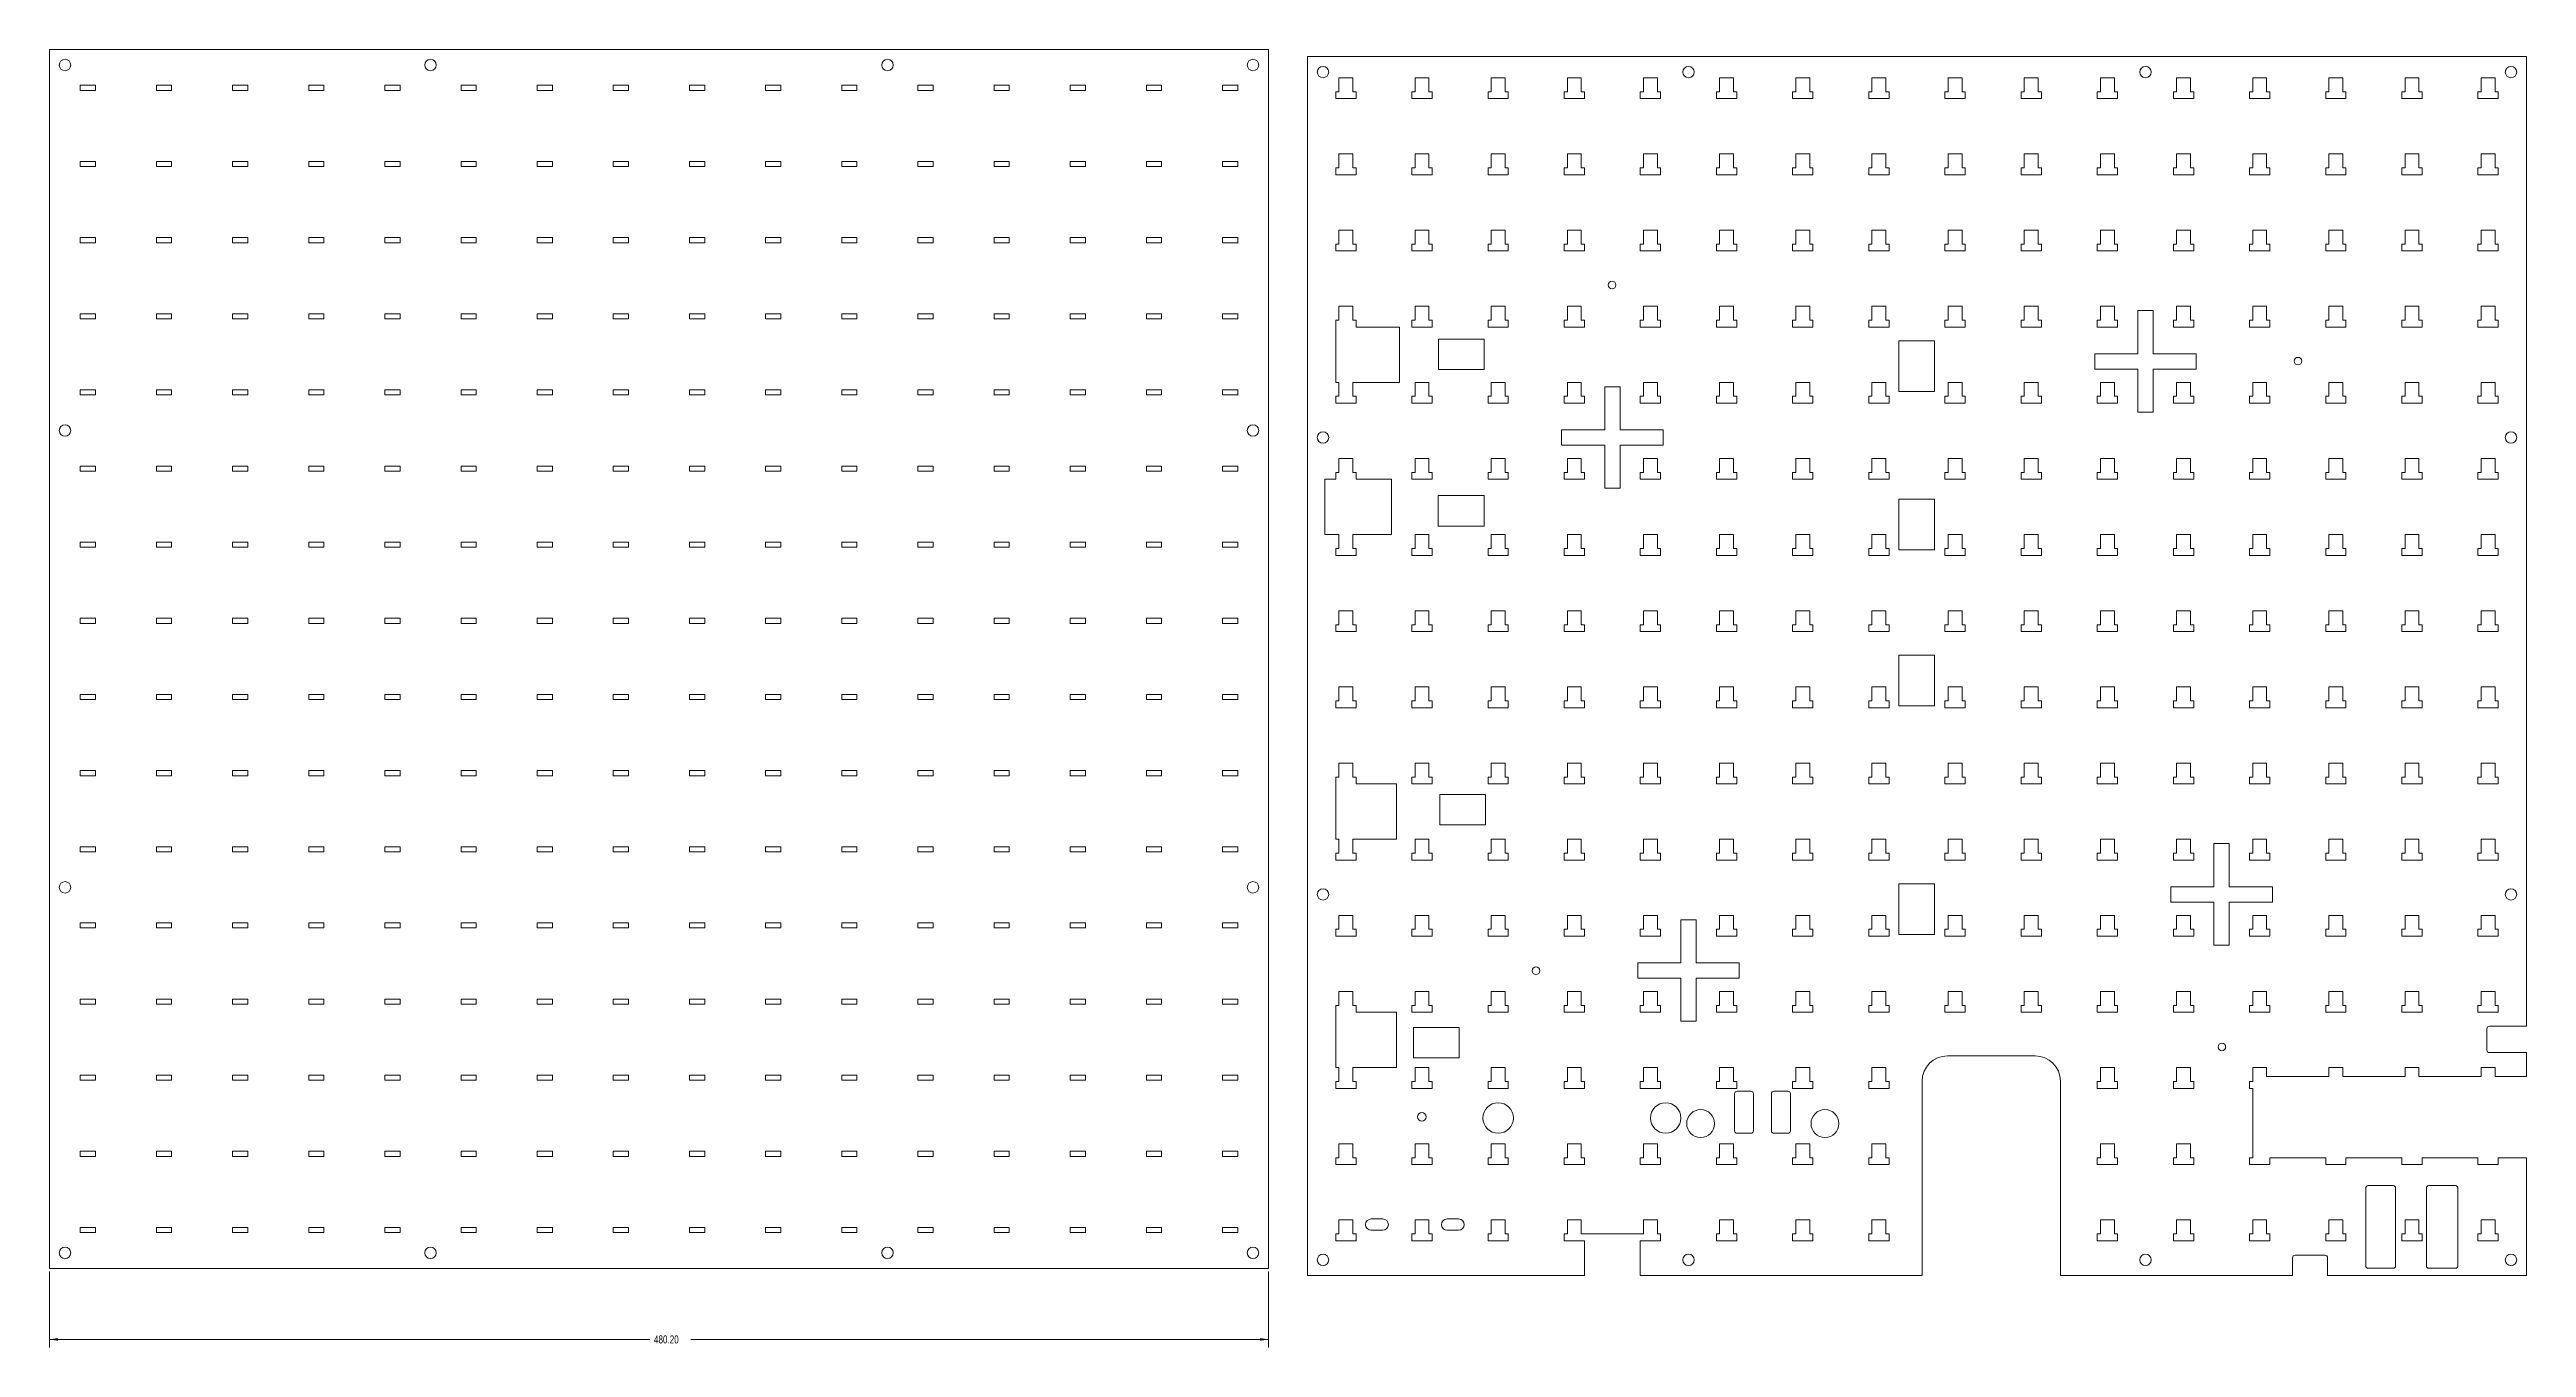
# Model space of a CAD drawing. Header units: millimetres. Extents: x 81 to 1057, y 169 to 680.
import ezdxf

# ---------------------------------------------------------------- set-up
doc = ezdxf.new("R2010")
doc.units = ezdxf.units.MM
doc.styles.add('SLDTEXTSTYLE0', font='TXT', dxfattribs={"width": 0.75})
doc.dimstyles.new('SLDDIMSTYLE0', dxfattribs={"dimtxt": 3.175, "dimasz": 3.302, "dimexe": 0, "dimexo": 0.0625, "dimgap": 0.79375, "dimtad": 0, "dimtih": 1, "dimtoh": 1, "dimrnd": 1e-09, "dimzin": 4, "dimdsep": 46, "dimtxsty": 'SLDTEXTSTYLE0', "dimsah": 1, "dimcen": 0.09, "dimadec": 0, "dimazin": 0, "dimtfac": 1, "dimtofl": 0, "dimtmove": 0, "dimatfit": 3, "dimfxl": 1, "dimtolj": 1, "dimtzin": 12, "dimarcsym": 0})

msp = doc.modelspace()

# ---------------------------------------------------------------- blocks, each defined once
blk = doc.blocks.new('*D1')
at = {"color": 7, "linetype": 'Continuous', "lineweight": 0}
for p, q in [((80.84, 198.86), (80.84, 168.96)), ((561.04, 198.86), (561.04, 168.96)), ((80.84, 172.13), (317.38, 172.13)), ((561.04, 172.13), (333.45, 172.13))]:
    blk.add_line(p, q, dxfattribs=at)
for points in [[(80.84, 172.13), (84.14, 171.63), (84.14, 172.64)], [(561.04, 172.13), (557.74, 172.64), (557.74, 171.63)]]:
    blk.add_solid(points, dxfattribs=at)
at = {"color": 7, "linetype": 'Continuous', "lineweight": 0, "insert": (318.96, 173.71), "char_height": 3.175, "attachment_point": 1, "style": 'SLDTEXTSTYLE0'}
blk.add_mtext('480.20', dxfattribs=at)

# ---------------------------------------------------------------- dimensions: what is measured, and where the dimension line sits
at = {"color": 7, "linetype": 'Continuous', "lineweight": 0}
dim = msp.add_linear_dim(base=(561.041, 172.134), p1=(80.841, 200.134), p2=(561.041, 200.134), dimstyle='SLDDIMSTYLE0', dxfattribs=at)
dim.commit()
dim.dimension.update_dxf_attribs({"geometry": '*D1', "text_midpoint": (325.412, 172.134), "dimtype": 160})

# ---------------------------------------------------------------- linework, layer by layer
at = {"color": 7, "linetype": 'Continuous', "lineweight": 15}
for p, q in [((561.041, 680.334), (80.841, 680.334)), ((80.841, 680.334), (80.841, 200.134)), ((561.041, 200.134), (561.041, 680.334)), ((576.433, 677.563), (576.433, 197.363)), ((1056.633, 677.563), (576.433, 677.563)), ((1056.633, 295.543), (1056.633, 677.563)), ((92.941, 666.234), (98.941, 666.234)), ((92.941, 666.234), (92.941, 664.234)), ((92.941, 664.234), (98.941, 664.234)), ((98.941, 666.234), (98.941, 664.234)), ((122.941, 666.234), (128.941, 666.234)), ((122.941, 666.234), (122.941, 664.234)), ((122.941, 664.234), (128.941, 664.234)), ((128.941, 666.234), (128.941, 664.234)), ((152.941, 666.234), (158.941, 666.234)), ((152.941, 666.234), (152.941, 664.234)), ((152.941, 664.234), (158.941, 664.234)), ((158.941, 666.234), (158.941, 664.234)), ((182.941, 666.234), (188.941, 666.234)), ((182.941, 666.234), (182.941, 664.234)), ((182.941, 664.234), (188.941, 664.234)), ((188.941, 666.234), (188.941, 664.234)), ((212.941, 666.234), (218.941, 666.234)), ((212.941, 666.234), (212.941, 664.234)), ((212.941, 664.234), (218.941, 664.234)), ((218.941, 666.234), (218.941, 664.234)), ((242.941, 666.234), (248.941, 666.234)), ((242.941, 666.234), (242.941, 664.234)), ((242.941, 664.234), (248.941, 664.234)), ((248.941, 666.234), (248.941, 664.234)), ((272.941, 666.234), (278.941, 666.234)), ((272.941, 666.234), (272.941, 664.234)), ((272.941, 664.234), (278.941, 664.234)), ((278.941, 666.234), (278.941, 664.234)), ((302.941, 666.234), (308.941, 666.234)), ((302.941, 666.234), (302.941, 664.234)), ((302.941, 664.234), (308.941, 664.234)), ((308.941, 666.234), (308.941, 664.234)), ((332.941, 666.234), (338.941, 666.234)), ((332.941, 666.234), (332.941, 664.234)), ((332.941, 664.234), (338.941, 664.234)), ((338.941, 666.234), (338.941, 664.234)), ((362.941, 666.234), (368.941, 666.234)), ((362.941, 666.234), (362.941, 664.234)), ((362.941, 664.234), (368.941, 664.234)), ((368.941, 666.234), (368.941, 664.234)), ((392.941, 666.234), (398.941, 666.234)), ((392.941, 666.234), (392.941, 664.234)), ((392.941, 664.234), (398.941, 664.234)), ((398.941, 666.234), (398.941, 664.234)), ((422.941, 666.234), (428.941, 666.234)), ((422.941, 666.234), (422.941, 664.234)), ((422.941, 664.234), (428.941, 664.234)), ((428.941, 666.234), (428.941, 664.234)), ((452.941, 666.234), (458.941, 666.234)), ((452.941, 666.234), (452.941, 664.234)), ((452.941, 664.234), (458.941, 664.234)), ((458.941, 666.234), (458.941, 664.234)), ((482.941, 666.234), (488.941, 666.234)), ((482.941, 666.234), (482.941, 664.234)), ((482.941, 664.234), (488.941, 664.234)), ((488.941, 666.234), (488.941, 664.234)), ((512.941, 666.234), (518.941, 666.234)), ((512.941, 666.234), (512.941, 664.234)), ((512.941, 664.234), (518.941, 664.234)), ((518.941, 666.234), (518.941, 664.234)), ((542.941, 666.234), (548.941, 666.234)), ((542.941, 666.234), (542.941, 664.234)), ((542.941, 664.234), (548.941, 664.234)), ((548.941, 666.234), (548.941, 664.234)), ((587.533, 663.713), (588.783, 663.713)), ((587.533, 663.713), (587.533, 661.013)), ((588.783, 669.213), (594.283, 669.213)), ((588.783, 669.213), (588.783, 663.713)), ((594.283, 669.213), (594.283, 663.713)), ((594.283, 663.713), (595.533, 663.713)), ((595.533, 663.713), (595.533, 661.013)), ((617.533, 663.713), (618.783, 663.713)), ((617.533, 663.713), (617.533, 661.013)), ((618.783, 669.213), (624.283, 669.213)), ((618.783, 669.213), (618.783, 663.713)), ((624.283, 669.213), (624.283, 663.713)), ((624.283, 663.713), (625.533, 663.713)), ((625.533, 663.713), (625.533, 661.013)), ((647.533, 663.713), (648.783, 663.713)), ((647.533, 663.713), (647.533, 661.013)), ((648.783, 669.213), (654.283, 669.213)), ((648.783, 669.213), (648.783, 663.713)), ((654.283, 669.213), (654.283, 663.713)), ((654.283, 663.713), (655.533, 663.713)), ((655.533, 663.713), (655.533, 661.013)), ((677.533, 663.713), (678.783, 663.713)), ((677.533, 663.713), (677.533, 661.013)), ((678.783, 669.213), (684.283, 669.213)), ((678.783, 669.213), (678.783, 663.713)), ((684.283, 669.213), (684.283, 663.713)), ((684.283, 663.713), (685.533, 663.713)), ((685.533, 663.713), (685.533, 661.013)), ((707.533, 663.713), (708.783, 663.713)), ((707.533, 663.713), (707.533, 661.013)), ((708.783, 669.213), (714.283, 669.213)), ((708.783, 669.213), (708.783, 663.713)), ((714.283, 669.213), (714.283, 663.713)), ((714.283, 663.713), (715.533, 663.713)), ((715.533, 663.713), (715.533, 661.013)), ((737.533, 663.713), (738.783, 663.713)), ((737.533, 663.713), (737.533, 661.013)), ((738.783, 669.213), (744.283, 669.213)), ((738.783, 669.213), (738.783, 663.713)), ((744.283, 669.213), (744.283, 663.713)), ((744.283, 663.713), (745.533, 663.713)), ((745.533, 663.713), (745.533, 661.013)), ((767.533, 663.713), (768.783, 663.713)), ((767.533, 663.713), (767.533, 661.013)), ((768.783, 669.213), (774.283, 669.213)), ((768.783, 669.213), (768.783, 663.713)), ((774.283, 669.213), (774.283, 663.713)), ((774.283, 663.713), (775.533, 663.713)), ((775.533, 663.713), (775.533, 661.013)), ((797.533, 663.713), (798.783, 663.713)), ((797.533, 663.713), (797.533, 661.013)), ((798.783, 669.213), (804.283, 669.213)), ((798.783, 669.213), (798.783, 663.713)), ((804.283, 669.213), (804.283, 663.713)), ((804.283, 663.713), (805.533, 663.713)), ((805.533, 663.713), (805.533, 661.013)), ((827.533, 663.713), (828.783, 663.713)), ((827.533, 663.713), (827.533, 661.013)), ((828.783, 669.213), (834.283, 669.213)), ((828.783, 669.213), (828.783, 663.713)), ((834.283, 669.213), (834.283, 663.713)), ((834.283, 663.713), (835.533, 663.713)), ((835.533, 663.713), (835.533, 661.013)), ((857.533, 663.713), (858.783, 663.713)), ((857.533, 663.713), (857.533, 661.013)), ((858.783, 669.213), (864.283, 669.213)), ((858.783, 669.213), (858.783, 663.713)), ((864.283, 669.213), (864.283, 663.713)), ((864.283, 663.713), (865.533, 663.713)), ((865.533, 663.713), (865.533, 661.013)), ((887.533, 663.713), (888.783, 663.713)), ((887.533, 663.713), (887.533, 661.013)), ((888.783, 669.213), (894.283, 669.213)), ((888.783, 669.213), (888.783, 663.713)), ((894.283, 669.213), (894.283, 663.713)), ((894.283, 663.713), (895.533, 663.713)), ((895.533, 663.713), (895.533, 661.013)), ((917.533, 663.713), (918.783, 663.713)), ((917.533, 663.713), (917.533, 661.013)), ((918.783, 669.213), (924.283, 669.213)), ((918.783, 669.213), (918.783, 663.713)), ((924.283, 669.213), (924.283, 663.713)), ((924.283, 663.713), (925.533, 663.713)), ((925.533, 663.713), (925.533, 661.013)), ((947.533, 663.713), (948.783, 663.713)), ((947.533, 663.713), (947.533, 661.013)), ((948.783, 669.213), (954.283, 669.213)), ((948.783, 669.213), (948.783, 663.713)), ((954.283, 669.213), (954.283, 663.713)), ((954.283, 663.713), (955.533, 663.713)), ((955.533, 663.713), (955.533, 661.013)), ((977.533, 663.713), (978.783, 663.713)), ((977.533, 663.713), (977.533, 661.013)), ((978.783, 669.213), (984.283, 669.213)), ((978.783, 669.213), (978.783, 663.713)), ((984.283, 669.213), (984.283, 663.713)), ((984.283, 663.713), (985.533, 663.713)), ((985.533, 663.713), (985.533, 661.013)), ((1007.533, 663.713), (1008.783, 663.713)), ((1007.533, 663.713), (1007.533, 661.013)), ((1008.783, 669.213), (1014.283, 669.213)), ((1008.783, 669.213), (1008.783, 663.713)), ((1014.283, 669.213), (1014.283, 663.713)), ((1014.283, 663.713), (1015.533, 663.713)), ((1015.533, 663.713), (1015.533, 661.013)), ((1037.533, 663.713), (1038.783, 663.713)), ((1037.533, 663.713), (1037.533, 661.013)), ((1038.783, 669.213), (1044.283, 669.213)), ((1038.783, 669.213), (1038.783, 663.713)), ((1044.283, 669.213), (1044.283, 663.713)), ((1044.283, 663.713), (1045.533, 663.713)), ((1045.533, 663.713), (1045.533, 661.013)), ((587.533, 661.013), (595.533, 661.013)), ((617.533, 661.013), (625.533, 661.013)), ((647.533, 661.013), (655.533, 661.013)), ((677.533, 661.013), (685.533, 661.013)), ((707.533, 661.013), (715.533, 661.013)), ((737.533, 661.013), (745.533, 661.013)), ((767.533, 661.013), (775.533, 661.013)), ((797.533, 661.013), (805.533, 661.013)), ((827.533, 661.013), (835.533, 661.013)), ((857.533, 661.013), (865.533, 661.013)), ((887.533, 661.013), (895.533, 661.013)), ((917.533, 661.013), (925.533, 661.013)), ((947.533, 661.013), (955.533, 661.013)), ((977.533, 661.013), (985.533, 661.013)), ((1007.533, 661.013), (1015.533, 661.013)), ((1037.533, 661.013), (1045.533, 661.013)), ((92.941, 636.234), (98.941, 636.234)), ((92.941, 636.234), (92.941, 634.234)), ((98.941, 636.234), (98.941, 634.234)), ((122.941, 636.234), (128.941, 636.234)), ((122.941, 636.234), (122.941, 634.234)), ((128.941, 636.234), (128.941, 634.234)), ((152.941, 636.234), (158.941, 636.234)), ((152.941, 636.234), (152.941, 634.234)), ((158.941, 636.234), (158.941, 634.234)), ((182.941, 636.234), (188.941, 636.234)), ((182.941, 636.234), (182.941, 634.234)), ((188.941, 636.234), (188.941, 634.234)), ((212.941, 636.234), (218.941, 636.234)), ((212.941, 636.234), (212.941, 634.234)), ((218.941, 636.234), (218.941, 634.234)), ((242.941, 636.234), (248.941, 636.234)), ((242.941, 636.234), (242.941, 634.234)), ((248.941, 636.234), (248.941, 634.234)), ((272.941, 636.234), (278.941, 636.234)), ((272.941, 636.234), (272.941, 634.234)), ((278.941, 636.234), (278.941, 634.234)), ((302.941, 636.234), (308.941, 636.234)), ((302.941, 636.234), (302.941, 634.234)), ((308.941, 636.234), (308.941, 634.234)), ((332.941, 636.234), (338.941, 636.234)), ((332.941, 636.234), (332.941, 634.234)), ((338.941, 636.234), (338.941, 634.234)), ((362.941, 636.234), (368.941, 636.234)), ((362.941, 636.234), (362.941, 634.234)), ((368.941, 636.234), (368.941, 634.234)), ((392.941, 636.234), (398.941, 636.234)), ((392.941, 636.234), (392.941, 634.234)), ((398.941, 636.234), (398.941, 634.234)), ((422.941, 636.234), (428.941, 636.234)), ((422.941, 636.234), (422.941, 634.234)), ((428.941, 636.234), (428.941, 634.234)), ((452.941, 636.234), (458.941, 636.234)), ((452.941, 636.234), (452.941, 634.234)), ((458.941, 636.234), (458.941, 634.234)), ((482.941, 636.234), (488.941, 636.234)), ((482.941, 636.234), (482.941, 634.234)), ((488.941, 636.234), (488.941, 634.234)), ((512.941, 636.234), (518.941, 636.234)), ((512.941, 636.234), (512.941, 634.234)), ((518.941, 636.234), (518.941, 634.234)), ((542.941, 636.234), (548.941, 636.234)), ((542.941, 636.234), (542.941, 634.234)), ((548.941, 636.234), (548.941, 634.234)), ((588.783, 639.213), (594.283, 639.213)), ((588.783, 639.213), (588.783, 633.713)), ((594.283, 639.213), (594.283, 633.713)), ((618.783, 639.213), (624.283, 639.213)), ((618.783, 639.213), (618.783, 633.713)), ((624.283, 639.213), (624.283, 633.713)), ((648.783, 639.213), (654.283, 639.213)), ((648.783, 639.213), (648.783, 633.713)), ((654.283, 639.213), (654.283, 633.713)), ((678.783, 639.213), (684.283, 639.213)), ((678.783, 639.213), (678.783, 633.713)), ((684.283, 639.213), (684.283, 633.713)), ((708.783, 639.213), (714.283, 639.213)), ((708.783, 639.213), (708.783, 633.713)), ((714.283, 639.213), (714.283, 633.713)), ((738.783, 639.213), (744.283, 639.213)), ((738.783, 639.213), (738.783, 633.713)), ((744.283, 639.213), (744.283, 633.713)), ((768.783, 639.213), (774.283, 639.213)), ((768.783, 639.213), (768.783, 633.713)), ((774.283, 639.213), (774.283, 633.713)), ((798.783, 639.213), (804.283, 639.213)), ((798.783, 639.213), (798.783, 633.713)), ((804.283, 639.213), (804.283, 633.713)), ((828.783, 639.213), (834.283, 639.213)), ((828.783, 639.213), (828.783, 633.713)), ((834.283, 639.213), (834.283, 633.713)), ((858.783, 639.213), (864.283, 639.213)), ((858.783, 639.213), (858.783, 633.713)), ((864.283, 639.213), (864.283, 633.713)), ((888.783, 639.213), (894.283, 639.213)), ((888.783, 639.213), (888.783, 633.713)), ((894.283, 639.213), (894.283, 633.713)), ((918.783, 639.213), (924.283, 639.213)), ((918.783, 639.213), (918.783, 633.713)), ((924.283, 639.213), (924.283, 633.713)), ((948.783, 639.213), (954.283, 639.213)), ((948.783, 639.213), (948.783, 633.713)), ((954.283, 639.213), (954.283, 633.713)), ((978.783, 639.213), (984.283, 639.213)), ((978.783, 639.213), (978.783, 633.713)), ((984.283, 639.213), (984.283, 633.713)), ((1008.783, 639.213), (1014.283, 639.213)), ((1008.783, 639.213), (1008.783, 633.713)), ((1014.283, 639.213), (1014.283, 633.713)), ((1038.783, 639.213), (1044.283, 639.213)), ((1038.783, 639.213), (1038.783, 633.713)), ((1044.283, 639.213), (1044.283, 633.713)), ((92.941, 634.234), (98.941, 634.234)), ((122.941, 634.234), (128.941, 634.234)), ((152.941, 634.234), (158.941, 634.234)), ((182.941, 634.234), (188.941, 634.234)), ((212.941, 634.234), (218.941, 634.234)), ((242.941, 634.234), (248.941, 634.234)), ((272.941, 634.234), (278.941, 634.234)), ((302.941, 634.234), (308.941, 634.234)), ((332.941, 634.234), (338.941, 634.234)), ((362.941, 634.234), (368.941, 634.234)), ((392.941, 634.234), (398.941, 634.234)), ((422.941, 634.234), (428.941, 634.234)), ((452.941, 634.234), (458.941, 634.234)), ((482.941, 634.234), (488.941, 634.234)), ((512.941, 634.234), (518.941, 634.234)), ((542.941, 634.234), (548.941, 634.234)), ((587.533, 633.713), (588.783, 633.713)), ((587.533, 633.713), (587.533, 631.013)), ((587.533, 631.013), (595.533, 631.013)), ((594.283, 633.713), (595.533, 633.713)), ((595.533, 633.713), (595.533, 631.013)), ((617.533, 633.713), (618.783, 633.713)), ((617.533, 633.713), (617.533, 631.013)), ((617.533, 631.013), (625.533, 631.013)), ((624.283, 633.713), (625.533, 633.713)), ((625.533, 633.713), (625.533, 631.013)), ((647.533, 633.713), (648.783, 633.713)), ((647.533, 633.713), (647.533, 631.013)), ((647.533, 631.013), (655.533, 631.013)), ((654.283, 633.713), (655.533, 633.713)), ((655.533, 633.713), (655.533, 631.013)), ((677.533, 633.713), (678.783, 633.713)), ((677.533, 633.713), (677.533, 631.013)), ((677.533, 631.013), (685.533, 631.013)), ((684.283, 633.713), (685.533, 633.713)), ((685.533, 633.713), (685.533, 631.013)), ((707.533, 633.713), (708.783, 633.713)), ((707.533, 633.713), (707.533, 631.013)), ((707.533, 631.013), (715.533, 631.013)), ((714.283, 633.713), (715.533, 633.713)), ((715.533, 633.713), (715.533, 631.013)), ((737.533, 633.713), (738.783, 633.713)), ((737.533, 633.713), (737.533, 631.013)), ((737.533, 631.013), (745.533, 631.013)), ((744.283, 633.713), (745.533, 633.713)), ((745.533, 633.713), (745.533, 631.013)), ((767.533, 633.713), (768.783, 633.713)), ((767.533, 633.713), (767.533, 631.013)), ((767.533, 631.013), (775.533, 631.013)), ((774.283, 633.713), (775.533, 633.713)), ((775.533, 633.713), (775.533, 631.013)), ((797.533, 633.713), (798.783, 633.713)), ((797.533, 633.713), (797.533, 631.013)), ((797.533, 631.013), (805.533, 631.013)), ((804.283, 633.713), (805.533, 633.713)), ((805.533, 633.713), (805.533, 631.013)), ((827.533, 633.713), (828.783, 633.713)), ((827.533, 633.713), (827.533, 631.013)), ((827.533, 631.013), (835.533, 631.013)), ((834.283, 633.713), (835.533, 633.713)), ((835.533, 633.713), (835.533, 631.013)), ((857.533, 633.713), (858.783, 633.713)), ((857.533, 633.713), (857.533, 631.013)), ((857.533, 631.013), (865.533, 631.013)), ((864.283, 633.713), (865.533, 633.713)), ((865.533, 633.713), (865.533, 631.013)), ((887.533, 633.713), (888.783, 633.713)), ((887.533, 633.713), (887.533, 631.013)), ((887.533, 631.013), (895.533, 631.013)), ((894.283, 633.713), (895.533, 633.713)), ((895.533, 633.713), (895.533, 631.013)), ((917.533, 633.713), (918.783, 633.713)), ((917.533, 633.713), (917.533, 631.013)), ((917.533, 631.013), (925.533, 631.013)), ((924.283, 633.713), (925.533, 633.713)), ((925.533, 633.713), (925.533, 631.013)), ((947.533, 633.713), (948.783, 633.713)), ((947.533, 633.713), (947.533, 631.013)), ((947.533, 631.013), (955.533, 631.013)), ((954.283, 633.713), (955.533, 633.713)), ((955.533, 633.713), (955.533, 631.013)), ((977.533, 633.713), (978.783, 633.713)), ((977.533, 633.713), (977.533, 631.013)), ((977.533, 631.013), (985.533, 631.013)), ((984.283, 633.713), (985.533, 633.713)), ((985.533, 633.713), (985.533, 631.013)), ((1007.533, 633.713), (1008.783, 633.713)), ((1007.533, 633.713), (1007.533, 631.013)), ((1007.533, 631.013), (1015.533, 631.013)), ((1014.283, 633.713), (1015.533, 633.713)), ((1015.533, 633.713), (1015.533, 631.013)), ((1037.533, 633.713), (1038.783, 633.713)), ((1037.533, 633.713), (1037.533, 631.013)), ((1037.533, 631.013), (1045.533, 631.013)), ((1044.283, 633.713), (1045.533, 633.713)), ((1045.533, 633.713), (1045.533, 631.013)), ((92.941, 606.234), (98.941, 606.234)), ((92.941, 606.234), (92.941, 604.234)), ((98.941, 606.234), (98.941, 604.234)), ((122.941, 606.234), (128.941, 606.234)), ((122.941, 606.234), (122.941, 604.234)), ((128.941, 606.234), (128.941, 604.234)), ((152.941, 606.234), (158.941, 606.234)), ((152.941, 606.234), (152.941, 604.234)), ((158.941, 606.234), (158.941, 604.234)), ((182.941, 606.234), (188.941, 606.234)), ((182.941, 606.234), (182.941, 604.234)), ((188.941, 606.234), (188.941, 604.234)), ((212.941, 606.234), (218.941, 606.234)), ((212.941, 606.234), (212.941, 604.234)), ((218.941, 606.234), (218.941, 604.234)), ((242.941, 606.234), (248.941, 606.234)), ((242.941, 606.234), (242.941, 604.234)), ((248.941, 606.234), (248.941, 604.234)), ((272.941, 606.234), (278.941, 606.234)), ((272.941, 606.234), (272.941, 604.234)), ((278.941, 606.234), (278.941, 604.234)), ((302.941, 606.234), (308.941, 606.234)), ((302.941, 606.234), (302.941, 604.234)), ((308.941, 606.234), (308.941, 604.234)), ((332.941, 606.234), (338.941, 606.234)), ((332.941, 606.234), (332.941, 604.234)), ((338.941, 606.234), (338.941, 604.234)), ((362.941, 606.234), (368.941, 606.234)), ((362.941, 606.234), (362.941, 604.234)), ((368.941, 606.234), (368.941, 604.234)), ((392.941, 606.234), (398.941, 606.234)), ((392.941, 606.234), (392.941, 604.234)), ((398.941, 606.234), (398.941, 604.234)), ((422.941, 606.234), (428.941, 606.234)), ((422.941, 606.234), (422.941, 604.234)), ((428.941, 606.234), (428.941, 604.234)), ((452.941, 606.234), (458.941, 606.234)), ((452.941, 606.234), (452.941, 604.234)), ((458.941, 606.234), (458.941, 604.234)), ((482.941, 606.234), (488.941, 606.234)), ((482.941, 606.234), (482.941, 604.234)), ((488.941, 606.234), (488.941, 604.234)), ((512.941, 606.234), (518.941, 606.234)), ((512.941, 606.234), (512.941, 604.234)), ((518.941, 606.234), (518.941, 604.234)), ((542.941, 606.234), (548.941, 606.234)), ((542.941, 606.234), (542.941, 604.234)), ((548.941, 606.234), (548.941, 604.234)), ((588.783, 609.213), (594.283, 609.213)), ((588.783, 609.213), (588.783, 603.713)), ((594.283, 609.213), (594.283, 603.713)), ((618.783, 609.213), (624.283, 609.213)), ((618.783, 609.213), (618.783, 603.713)), ((624.283, 609.213), (624.283, 603.713)), ((648.783, 609.213), (654.283, 609.213)), ((648.783, 609.213), (648.783, 603.713)), ((654.283, 609.213), (654.283, 603.713)), ((678.783, 609.213), (684.283, 609.213)), ((678.783, 609.213), (678.783, 603.713)), ((684.283, 609.213), (684.283, 603.713)), ((708.783, 609.213), (714.283, 609.213)), ((708.783, 609.213), (708.783, 603.713)), ((714.283, 609.213), (714.283, 603.713)), ((738.783, 609.213), (744.283, 609.213)), ((738.783, 609.213), (738.783, 603.713)), ((744.283, 609.213), (744.283, 603.713)), ((768.783, 609.213), (774.283, 609.213)), ((768.783, 609.213), (768.783, 603.713)), ((774.283, 609.213), (774.283, 603.713)), ((798.783, 609.213), (804.283, 609.213)), ((798.783, 609.213), (798.783, 603.713)), ((804.283, 609.213), (804.283, 603.713)), ((828.783, 609.213), (834.283, 609.213)), ((828.783, 609.213), (828.783, 603.713)), ((834.283, 609.213), (834.283, 603.713)), ((858.783, 609.213), (864.283, 609.213)), ((858.783, 609.213), (858.783, 603.713)), ((864.283, 609.213), (864.283, 603.713)), ((888.783, 609.213), (894.283, 609.213)), ((888.783, 609.213), (888.783, 603.713)), ((894.283, 609.213), (894.283, 603.713)), ((918.783, 609.213), (924.283, 609.213)), ((918.783, 609.213), (918.783, 603.713)), ((924.283, 609.213), (924.283, 603.713)), ((948.783, 609.213), (954.283, 609.213)), ((948.783, 609.213), (948.783, 603.713)), ((954.283, 609.213), (954.283, 603.713)), ((978.783, 609.213), (984.283, 609.213)), ((978.783, 609.213), (978.783, 603.713)), ((984.283, 609.213), (984.283, 603.713)), ((1008.783, 609.213), (1014.283, 609.213)), ((1008.783, 609.213), (1008.783, 603.713)), ((1014.283, 609.213), (1014.283, 603.713)), ((1038.783, 609.213), (1044.283, 609.213)), ((1038.783, 609.213), (1038.783, 603.713)), ((1044.283, 609.213), (1044.283, 603.713)), ((92.941, 604.234), (98.941, 604.234)), ((122.941, 604.234), (128.941, 604.234)), ((152.941, 604.234), (158.941, 604.234)), ((182.941, 604.234), (188.941, 604.234)), ((212.941, 604.234), (218.941, 604.234)), ((242.941, 604.234), (248.941, 604.234)), ((272.941, 604.234), (278.941, 604.234)), ((302.941, 604.234), (308.941, 604.234)), ((332.941, 604.234), (338.941, 604.234)), ((362.941, 604.234), (368.941, 604.234)), ((392.941, 604.234), (398.941, 604.234)), ((422.941, 604.234), (428.941, 604.234)), ((452.941, 604.234), (458.941, 604.234)), ((482.941, 604.234), (488.941, 604.234)), ((512.941, 604.234), (518.941, 604.234)), ((542.941, 604.234), (548.941, 604.234)), ((587.533, 603.713), (588.783, 603.713)), ((587.533, 603.713), (587.533, 601.013)), ((587.533, 601.013), (595.533, 601.013)), ((594.283, 603.713), (595.533, 603.713)), ((595.533, 603.713), (595.533, 601.013)), ((617.533, 603.713), (618.783, 603.713)), ((617.533, 603.713), (617.533, 601.013)), ((617.533, 601.013), (625.533, 601.013)), ((624.283, 603.713), (625.533, 603.713)), ((625.533, 603.713), (625.533, 601.013)), ((647.533, 603.713), (648.783, 603.713)), ((647.533, 603.713), (647.533, 601.013)), ((647.533, 601.013), (655.533, 601.013)), ((654.283, 603.713), (655.533, 603.713)), ((655.533, 603.713), (655.533, 601.013)), ((677.533, 603.713), (678.783, 603.713)), ((677.533, 603.713), (677.533, 601.013)), ((677.533, 601.013), (685.533, 601.013)), ((684.283, 603.713), (685.533, 603.713)), ((685.533, 603.713), (685.533, 601.013)), ((707.533, 603.713), (708.783, 603.713)), ((707.533, 603.713), (707.533, 601.013)), ((707.533, 601.013), (715.533, 601.013)), ((714.283, 603.713), (715.533, 603.713)), ((715.533, 603.713), (715.533, 601.013)), ((737.533, 603.713), (738.783, 603.713)), ((737.533, 603.713), (737.533, 601.013)), ((737.533, 601.013), (745.533, 601.013)), ((744.283, 603.713), (745.533, 603.713)), ((745.533, 603.713), (745.533, 601.013)), ((767.533, 603.713), (768.783, 603.713)), ((767.533, 603.713), (767.533, 601.013)), ((767.533, 601.013), (775.533, 601.013)), ((774.283, 603.713), (775.533, 603.713)), ((775.533, 603.713), (775.533, 601.013)), ((797.533, 603.713), (798.783, 603.713)), ((797.533, 603.713), (797.533, 601.013)), ((797.533, 601.013), (805.533, 601.013)), ((804.283, 603.713), (805.533, 603.713)), ((805.533, 603.713), (805.533, 601.013)), ((827.533, 603.713), (828.783, 603.713)), ((827.533, 603.713), (827.533, 601.013)), ((827.533, 601.013), (835.533, 601.013)), ((834.283, 603.713), (835.533, 603.713)), ((835.533, 603.713), (835.533, 601.013)), ((857.533, 603.713), (858.783, 603.713)), ((857.533, 603.713), (857.533, 601.013)), ((857.533, 601.013), (865.533, 601.013)), ((864.283, 603.713), (865.533, 603.713)), ((865.533, 603.713), (865.533, 601.013)), ((887.533, 603.713), (888.783, 603.713)), ((887.533, 603.713), (887.533, 601.013)), ((887.533, 601.013), (895.533, 601.013)), ((894.283, 603.713), (895.533, 603.713)), ((895.533, 603.713), (895.533, 601.013)), ((917.533, 603.713), (918.783, 603.713)), ((917.533, 603.713), (917.533, 601.013)), ((917.533, 601.013), (925.533, 601.013)), ((924.283, 603.713), (925.533, 603.713)), ((925.533, 603.713), (925.533, 601.013)), ((947.533, 603.713), (948.783, 603.713)), ((947.533, 603.713), (947.533, 601.013)), ((947.533, 601.013), (955.533, 601.013)), ((954.283, 603.713), (955.533, 603.713)), ((955.533, 603.713), (955.533, 601.013)), ((977.533, 603.713), (978.783, 603.713)), ((977.533, 603.713), (977.533, 601.013)), ((977.533, 601.013), (985.533, 601.013)), ((984.283, 603.713), (985.533, 603.713)), ((985.533, 603.713), (985.533, 601.013)), ((1007.533, 603.713), (1008.783, 603.713)), ((1007.533, 603.713), (1007.533, 601.013)), ((1007.533, 601.013), (1015.533, 601.013)), ((1014.283, 603.713), (1015.533, 603.713)), ((1015.533, 603.713), (1015.533, 601.013)), ((1037.533, 603.713), (1038.783, 603.713)), ((1037.533, 603.713), (1037.533, 601.013)), ((1037.533, 601.013), (1045.533, 601.013)), ((1044.283, 603.713), (1045.533, 603.713)), ((1045.533, 603.713), (1045.533, 601.013)), ((92.941, 576.234), (98.941, 576.234)), ((92.941, 576.234), (92.941, 574.234)), ((98.941, 576.234), (98.941, 574.234)), ((122.941, 576.234), (128.941, 576.234)), ((122.941, 576.234), (122.941, 574.234)), ((128.941, 576.234), (128.941, 574.234)), ((152.941, 576.234), (158.941, 576.234)), ((152.941, 576.234), (152.941, 574.234)), ((158.941, 576.234), (158.941, 574.234)), ((182.941, 576.234), (188.941, 576.234)), ((182.941, 576.234), (182.941, 574.234)), ((188.941, 576.234), (188.941, 574.234)), ((212.941, 576.234), (218.941, 576.234)), ((212.941, 576.234), (212.941, 574.234)), ((218.941, 576.234), (218.941, 574.234)), ((242.941, 576.234), (248.941, 576.234)), ((242.941, 576.234), (242.941, 574.234)), ((248.941, 576.234), (248.941, 574.234)), ((272.941, 576.234), (278.941, 576.234)), ((272.941, 576.234), (272.941, 574.234)), ((278.941, 576.234), (278.941, 574.234)), ((302.941, 576.234), (308.941, 576.234)), ((302.941, 576.234), (302.941, 574.234)), ((308.941, 576.234), (308.941, 574.234)), ((332.941, 576.234), (338.941, 576.234)), ((332.941, 576.234), (332.941, 574.234)), ((338.941, 576.234), (338.941, 574.234)), ((362.941, 576.234), (368.941, 576.234)), ((362.941, 576.234), (362.941, 574.234)), ((368.941, 576.234), (368.941, 574.234)), ((392.941, 576.234), (398.941, 576.234)), ((392.941, 576.234), (392.941, 574.234)), ((398.941, 576.234), (398.941, 574.234)), ((422.941, 576.234), (428.941, 576.234)), ((422.941, 576.234), (422.941, 574.234)), ((428.941, 576.234), (428.941, 574.234)), ((452.941, 576.234), (458.941, 576.234)), ((452.941, 576.234), (452.941, 574.234)), ((458.941, 576.234), (458.941, 574.234)), ((482.941, 576.234), (488.941, 576.234)), ((482.941, 576.234), (482.941, 574.234)), ((488.941, 576.234), (488.941, 574.234)), ((512.941, 576.234), (518.941, 576.234)), ((512.941, 576.234), (512.941, 574.234)), ((518.941, 576.234), (518.941, 574.234)), ((542.941, 576.234), (548.941, 576.234)), ((542.941, 576.234), (542.941, 574.234)), ((548.941, 576.234), (548.941, 574.234)), ((588.783, 579.213), (594.283, 579.213)), ((588.783, 579.213), (588.783, 573.713)), ((594.283, 579.213), (594.283, 573.713)), ((618.783, 579.213), (624.283, 579.213)), ((618.783, 579.213), (618.783, 573.713)), ((624.283, 579.213), (624.283, 573.713)), ((648.783, 579.213), (654.283, 579.213)), ((648.783, 579.213), (648.783, 573.713)), ((654.283, 579.213), (654.283, 573.713)), ((678.783, 579.213), (684.283, 579.213)), ((678.783, 579.213), (678.783, 573.713)), ((684.283, 579.213), (684.283, 573.713)), ((708.783, 579.213), (714.283, 579.213)), ((708.783, 579.213), (708.783, 573.713)), ((714.283, 579.213), (714.283, 573.713)), ((738.783, 579.213), (744.283, 579.213)), ((738.783, 579.213), (738.783, 573.713)), ((744.283, 579.213), (744.283, 573.713)), ((768.783, 579.213), (774.283, 579.213)), ((768.783, 579.213), (768.783, 573.713)), ((774.283, 579.213), (774.283, 573.713)), ((798.783, 579.213), (804.283, 579.213)), ((798.783, 579.213), (798.783, 573.713)), ((804.283, 579.213), (804.283, 573.713)), ((828.783, 579.213), (834.283, 579.213)), ((828.783, 579.213), (828.783, 573.713)), ((834.283, 579.213), (834.283, 573.713)), ((858.783, 579.213), (864.283, 579.213)), ((858.783, 579.213), (858.783, 573.713)), ((864.283, 579.213), (864.283, 573.713)), ((888.783, 579.213), (894.283, 579.213)), ((888.783, 579.213), (888.783, 573.713)), ((894.283, 579.213), (894.283, 573.713)), ((909.533, 577.463), (903.533, 577.463)), ((903.533, 577.463), (903.533, 560.463)), ((909.533, 560.463), (909.533, 577.463)), ((918.783, 579.213), (924.283, 579.213)), ((918.783, 579.213), (918.783, 573.713)), ((924.283, 579.213), (924.283, 573.713)), ((948.783, 579.213), (954.283, 579.213)), ((948.783, 579.213), (948.783, 573.713)), ((954.283, 579.213), (954.283, 573.713)), ((978.783, 579.213), (984.283, 579.213)), ((978.783, 579.213), (978.783, 573.713)), ((984.283, 579.213), (984.283, 573.713)), ((1008.783, 579.213), (1014.283, 579.213)), ((1008.783, 579.213), (1008.783, 573.713)), ((1014.283, 579.213), (1014.283, 573.713)), ((1038.783, 579.213), (1044.283, 579.213)), ((1038.783, 579.213), (1038.783, 573.713)), ((1044.283, 579.213), (1044.283, 573.713)), ((92.941, 574.234), (98.941, 574.234)), ((122.941, 574.234), (128.941, 574.234)), ((152.941, 574.234), (158.941, 574.234)), ((182.941, 574.234), (188.941, 574.234)), ((212.941, 574.234), (218.941, 574.234)), ((242.941, 574.234), (248.941, 574.234)), ((272.941, 574.234), (278.941, 574.234)), ((302.941, 574.234), (308.941, 574.234)), ((332.941, 574.234), (338.941, 574.234)), ((362.941, 574.234), (368.941, 574.234)), ((392.941, 574.234), (398.941, 574.234)), ((422.941, 574.234), (428.941, 574.234)), ((452.941, 574.234), (458.941, 574.234)), ((482.941, 574.234), (488.941, 574.234)), ((512.941, 574.234), (518.941, 574.234)), ((542.941, 574.234), (548.941, 574.234)), ((587.533, 573.713), (588.783, 573.713)), ((587.533, 573.713), (587.533, 549.213)), ((594.283, 573.713), (595.533, 573.713)), ((595.533, 573.713), (595.533, 571.013)), ((612.656, 571.013), (595.533, 571.013)), ((612.656, 549.213), (612.656, 571.013)), ((617.533, 573.713), (618.783, 573.713)), ((617.533, 573.713), (617.533, 571.013)), ((617.533, 571.013), (625.533, 571.013)), ((624.283, 573.713), (625.533, 573.713)), ((625.533, 573.713), (625.533, 571.013)), ((646.019, 566.21), (628.019, 566.21)), ((628.019, 566.21), (628.019, 554.21)), ((646.019, 554.21), (646.019, 566.21)), ((647.533, 573.713), (648.783, 573.713)), ((647.533, 573.713), (647.533, 571.013)), ((647.533, 571.013), (655.533, 571.013)), ((654.283, 573.713), (655.533, 573.713)), ((655.533, 573.713), (655.533, 571.013)), ((677.533, 573.713), (678.783, 573.713)), ((677.533, 573.713), (677.533, 571.013)), ((677.533, 571.013), (685.533, 571.013)), ((684.283, 573.713), (685.533, 573.713)), ((685.533, 573.713), (685.533, 571.013)), ((707.533, 573.713), (708.783, 573.713)), ((707.533, 573.713), (707.533, 571.013)), ((707.533, 571.013), (715.533, 571.013)), ((714.283, 573.713), (715.533, 573.713)), ((715.533, 573.713), (715.533, 571.013)), ((737.533, 573.713), (738.783, 573.713)), ((737.533, 573.713), (737.533, 571.013)), ((737.533, 571.013), (745.533, 571.013)), ((744.283, 573.713), (745.533, 573.713)), ((745.533, 573.713), (745.533, 571.013)), ((767.533, 573.713), (768.783, 573.713)), ((767.533, 573.713), (767.533, 571.013)), ((767.533, 571.013), (775.533, 571.013)), ((774.283, 573.713), (775.533, 573.713)), ((775.533, 573.713), (775.533, 571.013)), ((797.533, 573.713), (798.783, 573.713)), ((797.533, 573.713), (797.533, 571.013)), ((797.533, 571.013), (805.533, 571.013)), ((804.283, 573.713), (805.533, 573.713)), ((805.533, 573.713), (805.533, 571.013)), ((827.533, 573.713), (828.783, 573.713)), ((827.533, 573.713), (827.533, 571.013)), ((827.533, 571.013), (835.533, 571.013)), ((834.283, 573.713), (835.533, 573.713)), ((835.533, 573.713), (835.533, 571.013)), ((857.533, 573.713), (858.783, 573.713)), ((857.533, 573.713), (857.533, 571.013)), ((857.533, 571.013), (865.533, 571.013)), ((864.283, 573.713), (865.533, 573.713)), ((865.533, 573.713), (865.533, 571.013)), ((887.533, 573.713), (888.783, 573.713)), ((887.533, 573.713), (887.533, 571.013)), ((887.533, 571.013), (895.533, 571.013)), ((894.283, 573.713), (895.533, 573.713)), ((895.533, 573.713), (895.533, 571.013)), ((917.533, 573.713), (918.783, 573.713)), ((917.533, 573.713), (917.533, 571.013)), ((917.533, 571.013), (925.533, 571.013)), ((924.283, 573.713), (925.533, 573.713)), ((925.533, 573.713), (925.533, 571.013)), ((947.533, 573.713), (948.783, 573.713)), ((947.533, 573.713), (947.533, 571.013)), ((947.533, 571.013), (955.533, 571.013)), ((954.283, 573.713), (955.533, 573.713)), ((955.533, 573.713), (955.533, 571.013)), ((977.533, 573.713), (978.783, 573.713)), ((977.533, 573.713), (977.533, 571.013)), ((977.533, 571.013), (985.533, 571.013)), ((984.283, 573.713), (985.533, 573.713)), ((985.533, 573.713), (985.533, 571.013)), ((1007.533, 573.713), (1008.783, 573.713)), ((1007.533, 573.713), (1007.533, 571.013)), ((1007.533, 571.013), (1015.533, 571.013)), ((1014.283, 573.713), (1015.533, 573.713)), ((1015.533, 573.713), (1015.533, 571.013)), ((1037.533, 573.713), (1038.783, 573.713)), ((1037.533, 573.713), (1037.533, 571.013)), ((1037.533, 571.013), (1045.533, 571.013)), ((1044.283, 573.713), (1045.533, 573.713)), ((1045.533, 573.713), (1045.533, 571.013)), ((823.433, 565.563), (809.433, 565.563)), ((809.433, 565.563), (809.433, 545.563)), ((823.433, 545.563), (823.433, 565.563)), ((903.533, 560.463), (886.533, 560.463)), ((886.533, 560.463), (886.533, 554.463)), ((926.533, 560.463), (909.533, 560.463)), ((926.533, 554.463), (926.533, 560.463)), ((587.533, 549.213), (588.783, 549.213)), ((588.783, 549.213), (588.783, 543.713)), ((594.283, 549.213), (594.283, 543.713)), ((594.283, 549.213), (612.656, 549.213)), ((618.783, 549.213), (624.283, 549.213)), ((618.783, 549.213), (618.783, 543.713)), ((624.283, 549.213), (624.283, 543.713)), ((628.019, 554.21), (646.019, 554.21)), ((648.783, 549.213), (654.283, 549.213)), ((648.783, 549.213), (648.783, 543.713)), ((654.283, 549.213), (654.283, 543.713)), ((678.783, 549.213), (684.283, 549.213)), ((678.783, 549.213), (678.783, 543.713)), ((684.283, 549.213), (684.283, 543.713)), ((693.533, 547.463), (693.533, 530.463)), ((699.533, 547.463), (693.533, 547.463)), ((699.533, 530.463), (699.533, 547.463)), ((708.783, 549.213), (714.283, 549.213)), ((708.783, 549.213), (708.783, 543.713)), ((714.283, 549.213), (714.283, 543.713)), ((738.783, 549.213), (744.283, 549.213)), ((738.783, 549.213), (738.783, 543.713)), ((744.283, 549.213), (744.283, 543.713)), ((768.783, 549.213), (774.283, 549.213)), ((768.783, 549.213), (768.783, 543.713)), ((774.283, 549.213), (774.283, 543.713)), ((798.783, 549.213), (804.283, 549.213)), ((798.783, 549.213), (798.783, 543.713)), ((804.283, 549.213), (804.283, 543.713)), ((828.783, 549.213), (834.283, 549.213)), ((828.783, 549.213), (828.783, 543.713)), ((834.283, 549.213), (834.283, 543.713)), ((858.783, 549.213), (864.283, 549.213)), ((858.783, 549.213), (858.783, 543.713)), ((864.283, 549.213), (864.283, 543.713)), ((886.533, 554.463), (903.533, 554.463)), ((888.783, 549.213), (894.283, 549.213)), ((888.783, 549.213), (888.783, 543.713)), ((894.283, 549.213), (894.283, 543.713)), ((903.533, 554.463), (903.533, 537.463)), ((909.533, 537.463), (909.533, 554.463)), ((909.533, 554.463), (926.533, 554.463)), ((918.783, 549.213), (924.283, 549.213)), ((918.783, 549.213), (918.783, 543.713)), ((924.283, 549.213), (924.283, 543.713)), ((948.783, 549.213), (954.283, 549.213)), ((948.783, 549.213), (948.783, 543.713)), ((954.283, 549.213), (954.283, 543.713)), ((978.783, 549.213), (984.283, 549.213)), ((978.783, 549.213), (978.783, 543.713)), ((984.283, 549.213), (984.283, 543.713)), ((1008.783, 549.213), (1014.283, 549.213)), ((1008.783, 549.213), (1008.783, 543.713)), ((1014.283, 549.213), (1014.283, 543.713)), ((1038.783, 549.213), (1044.283, 549.213)), ((1038.783, 549.213), (1038.783, 543.713)), ((1044.283, 549.213), (1044.283, 543.713)), ((92.941, 546.234), (98.941, 546.234)), ((92.941, 546.234), (92.941, 544.234)), ((92.941, 544.234), (98.941, 544.234)), ((98.941, 546.234), (98.941, 544.234)), ((122.941, 546.234), (128.941, 546.234)), ((122.941, 546.234), (122.941, 544.234)), ((122.941, 544.234), (128.941, 544.234)), ((128.941, 546.234), (128.941, 544.234)), ((152.941, 546.234), (158.941, 546.234)), ((152.941, 546.234), (152.941, 544.234)), ((152.941, 544.234), (158.941, 544.234)), ((158.941, 546.234), (158.941, 544.234)), ((182.941, 546.234), (188.941, 546.234)), ((182.941, 546.234), (182.941, 544.234)), ((182.941, 544.234), (188.941, 544.234)), ((188.941, 546.234), (188.941, 544.234)), ((212.941, 546.234), (218.941, 546.234)), ((212.941, 546.234), (212.941, 544.234)), ((212.941, 544.234), (218.941, 544.234)), ((218.941, 546.234), (218.941, 544.234)), ((242.941, 546.234), (248.941, 546.234)), ((242.941, 546.234), (242.941, 544.234)), ((242.941, 544.234), (248.941, 544.234)), ((248.941, 546.234), (248.941, 544.234)), ((272.941, 546.234), (278.941, 546.234)), ((272.941, 546.234), (272.941, 544.234)), ((272.941, 544.234), (278.941, 544.234)), ((278.941, 546.234), (278.941, 544.234)), ((302.941, 546.234), (308.941, 546.234)), ((302.941, 546.234), (302.941, 544.234)), ((302.941, 544.234), (308.941, 544.234)), ((308.941, 546.234), (308.941, 544.234)), ((332.941, 546.234), (338.941, 546.234)), ((332.941, 546.234), (332.941, 544.234)), ((332.941, 544.234), (338.941, 544.234)), ((338.941, 546.234), (338.941, 544.234)), ((362.941, 546.234), (368.941, 546.234)), ((362.941, 546.234), (362.941, 544.234)), ((362.941, 544.234), (368.941, 544.234)), ((368.941, 546.234), (368.941, 544.234)), ((392.941, 546.234), (398.941, 546.234)), ((392.941, 546.234), (392.941, 544.234)), ((392.941, 544.234), (398.941, 544.234)), ((398.941, 546.234), (398.941, 544.234)), ((422.941, 546.234), (428.941, 546.234)), ((422.941, 546.234), (422.941, 544.234)), ((422.941, 544.234), (428.941, 544.234)), ((428.941, 546.234), (428.941, 544.234)), ((452.941, 546.234), (458.941, 546.234)), ((452.941, 546.234), (452.941, 544.234)), ((452.941, 544.234), (458.941, 544.234)), ((458.941, 546.234), (458.941, 544.234)), ((482.941, 546.234), (488.941, 546.234)), ((482.941, 546.234), (482.941, 544.234)), ((482.941, 544.234), (488.941, 544.234)), ((488.941, 546.234), (488.941, 544.234)), ((512.941, 546.234), (518.941, 546.234)), ((512.941, 546.234), (512.941, 544.234)), ((512.941, 544.234), (518.941, 544.234)), ((518.941, 546.234), (518.941, 544.234)), ((542.941, 546.234), (548.941, 546.234)), ((542.941, 546.234), (542.941, 544.234)), ((542.941, 544.234), (548.941, 544.234)), ((548.941, 546.234), (548.941, 544.234)), ((587.533, 543.713), (588.783, 543.713)), ((587.533, 543.713), (587.533, 541.013)), ((587.533, 541.013), (595.533, 541.013)), ((594.283, 543.713), (595.533, 543.713)), ((595.533, 543.713), (595.533, 541.013)), ((617.533, 543.713), (618.783, 543.713)), ((617.533, 543.713), (617.533, 541.013)), ((617.533, 541.013), (625.533, 541.013)), ((624.283, 543.713), (625.533, 543.713)), ((625.533, 543.713), (625.533, 541.013)), ((647.533, 543.713), (648.783, 543.713)), ((647.533, 543.713), (647.533, 541.013)), ((647.533, 541.013), (655.533, 541.013)), ((654.283, 543.713), (655.533, 543.713)), ((655.533, 543.713), (655.533, 541.013)), ((677.533, 543.713), (678.783, 543.713)), ((677.533, 543.713), (677.533, 541.013)), ((677.533, 541.013), (685.533, 541.013)), ((684.283, 543.713), (685.533, 543.713)), ((685.533, 543.713), (685.533, 541.013)), ((707.533, 543.713), (708.783, 543.713)), ((707.533, 543.713), (707.533, 541.013)), ((707.533, 541.013), (715.533, 541.013)), ((714.283, 543.713), (715.533, 543.713)), ((715.533, 543.713), (715.533, 541.013)), ((737.533, 543.713), (738.783, 543.713)), ((737.533, 543.713), (737.533, 541.013)), ((737.533, 541.013), (745.533, 541.013)), ((744.283, 543.713), (745.533, 543.713)), ((745.533, 543.713), (745.533, 541.013)), ((767.533, 543.713), (768.783, 543.713)), ((767.533, 543.713), (767.533, 541.013)), ((767.533, 541.013), (775.533, 541.013)), ((774.283, 543.713), (775.533, 543.713)), ((775.533, 543.713), (775.533, 541.013)), ((797.533, 543.713), (798.783, 543.713)), ((797.533, 543.713), (797.533, 541.013)), ((797.533, 541.013), (805.533, 541.013)), ((804.283, 543.713), (805.533, 543.713)), ((805.533, 543.713), (805.533, 541.013)), ((809.433, 545.563), (823.433, 545.563)), ((827.533, 543.713), (828.783, 543.713)), ((827.533, 543.713), (827.533, 541.013)), ((827.533, 541.013), (835.533, 541.013)), ((834.283, 543.713), (835.533, 543.713)), ((835.533, 543.713), (835.533, 541.013)), ((857.533, 543.713), (858.783, 543.713)), ((857.533, 543.713), (857.533, 541.013)), ((857.533, 541.013), (865.533, 541.013)), ((864.283, 543.713), (865.533, 543.713)), ((865.533, 543.713), (865.533, 541.013)), ((887.533, 543.713), (888.783, 543.713)), ((887.533, 543.713), (887.533, 541.013)), ((887.533, 541.013), (895.533, 541.013)), ((894.283, 543.713), (895.533, 543.713)), ((895.533, 543.713), (895.533, 541.013)), ((903.533, 537.463), (909.533, 537.463)), ((917.533, 543.713), (918.783, 543.713)), ((917.533, 543.713), (917.533, 541.013)), ((917.533, 541.013), (925.533, 541.013)), ((924.283, 543.713), (925.533, 543.713)), ((925.533, 543.713), (925.533, 541.013)), ((947.533, 543.713), (948.783, 543.713)), ((947.533, 543.713), (947.533, 541.013)), ((947.533, 541.013), (955.533, 541.013)), ((954.283, 543.713), (955.533, 543.713)), ((955.533, 543.713), (955.533, 541.013)), ((977.533, 543.713), (978.783, 543.713)), ((977.533, 543.713), (977.533, 541.013)), ((977.533, 541.013), (985.533, 541.013)), ((984.283, 543.713), (985.533, 543.713)), ((985.533, 543.713), (985.533, 541.013)), ((1007.533, 543.713), (1008.783, 543.713)), ((1007.533, 543.713), (1007.533, 541.013)), ((1007.533, 541.013), (1015.533, 541.013)), ((1014.283, 543.713), (1015.533, 543.713)), ((1015.533, 543.713), (1015.533, 541.013)), ((1037.533, 543.713), (1038.783, 543.713)), ((1037.533, 543.713), (1037.533, 541.013)), ((1037.533, 541.013), (1045.533, 541.013)), ((1044.283, 543.713), (1045.533, 543.713)), ((1045.533, 543.713), (1045.533, 541.013)), ((693.533, 530.463), (676.533, 530.463)), ((676.533, 530.463), (676.533, 524.463)), ((716.533, 530.463), (699.533, 530.463)), ((716.533, 524.463), (716.533, 530.463)), ((588.783, 519.213), (594.283, 519.213)), ((588.783, 519.213), (588.783, 513.713)), ((594.283, 519.213), (594.283, 513.713)), ((618.783, 519.213), (624.283, 519.213)), ((618.783, 519.213), (618.783, 513.713)), ((624.283, 519.213), (624.283, 513.713)), ((648.783, 519.213), (654.283, 519.213)), ((648.783, 519.213), (648.783, 513.713)), ((654.283, 519.213), (654.283, 513.713)), ((676.533, 524.463), (693.533, 524.463)), ((678.783, 519.213), (684.283, 519.213)), ((678.783, 519.213), (678.783, 513.713)), ((684.283, 519.213), (684.283, 513.713)), ((693.533, 524.463), (693.533, 507.463)), ((699.533, 507.463), (699.533, 524.463)), ((699.533, 524.463), (716.533, 524.463)), ((708.783, 519.213), (714.283, 519.213)), ((708.783, 519.213), (708.783, 513.713)), ((714.283, 519.213), (714.283, 513.713)), ((738.783, 519.213), (744.283, 519.213)), ((738.783, 519.213), (738.783, 513.713)), ((744.283, 519.213), (744.283, 513.713)), ((768.783, 519.213), (774.283, 519.213)), ((768.783, 519.213), (768.783, 513.713)), ((774.283, 519.213), (774.283, 513.713)), ((798.783, 519.213), (804.283, 519.213)), ((798.783, 519.213), (798.783, 513.713)), ((804.283, 519.213), (804.283, 513.713)), ((828.783, 519.213), (834.283, 519.213)), ((828.783, 519.213), (828.783, 513.713)), ((834.283, 519.213), (834.283, 513.713)), ((858.783, 519.213), (864.283, 519.213)), ((858.783, 519.213), (858.783, 513.713)), ((864.283, 519.213), (864.283, 513.713)), ((888.783, 519.213), (894.283, 519.213)), ((888.783, 519.213), (888.783, 513.713)), ((894.283, 519.213), (894.283, 513.713)), ((918.783, 519.213), (924.283, 519.213)), ((918.783, 519.213), (918.783, 513.713)), ((924.283, 519.213), (924.283, 513.713)), ((948.783, 519.213), (954.283, 519.213)), ((948.783, 519.213), (948.783, 513.713)), ((954.283, 519.213), (954.283, 513.713)), ((978.783, 519.213), (984.283, 519.213)), ((978.783, 519.213), (978.783, 513.713)), ((984.283, 519.213), (984.283, 513.713)), ((1008.783, 519.213), (1014.283, 519.213)), ((1008.783, 519.213), (1008.783, 513.713)), ((1014.283, 519.213), (1014.283, 513.713)), ((1038.783, 519.213), (1044.283, 519.213)), ((1038.783, 519.213), (1038.783, 513.713)), ((1044.283, 519.213), (1044.283, 513.713)), ((92.941, 516.234), (98.941, 516.234)), ((92.941, 516.234), (92.941, 514.234)), ((92.941, 514.234), (98.941, 514.234)), ((98.941, 516.234), (98.941, 514.234)), ((122.941, 516.234), (128.941, 516.234)), ((122.941, 516.234), (122.941, 514.234)), ((122.941, 514.234), (128.941, 514.234)), ((128.941, 516.234), (128.941, 514.234)), ((152.941, 516.234), (158.941, 516.234)), ((152.941, 516.234), (152.941, 514.234)), ((152.941, 514.234), (158.941, 514.234)), ((158.941, 516.234), (158.941, 514.234)), ((182.941, 516.234), (188.941, 516.234)), ((182.941, 516.234), (182.941, 514.234)), ((182.941, 514.234), (188.941, 514.234)), ((188.941, 516.234), (188.941, 514.234)), ((212.941, 516.234), (218.941, 516.234)), ((212.941, 516.234), (212.941, 514.234)), ((212.941, 514.234), (218.941, 514.234)), ((218.941, 516.234), (218.941, 514.234)), ((242.941, 516.234), (248.941, 516.234)), ((242.941, 516.234), (242.941, 514.234)), ((242.941, 514.234), (248.941, 514.234)), ((248.941, 516.234), (248.941, 514.234)), ((272.941, 516.234), (278.941, 516.234)), ((272.941, 516.234), (272.941, 514.234)), ((272.941, 514.234), (278.941, 514.234)), ((278.941, 516.234), (278.941, 514.234)), ((302.941, 516.234), (308.941, 516.234)), ((302.941, 516.234), (302.941, 514.234)), ((302.941, 514.234), (308.941, 514.234)), ((308.941, 516.234), (308.941, 514.234)), ((332.941, 516.234), (338.941, 516.234)), ((332.941, 516.234), (332.941, 514.234)), ((332.941, 514.234), (338.941, 514.234)), ((338.941, 516.234), (338.941, 514.234)), ((362.941, 516.234), (368.941, 516.234)), ((362.941, 516.234), (362.941, 514.234)), ((362.941, 514.234), (368.941, 514.234)), ((368.941, 516.234), (368.941, 514.234)), ((392.941, 516.234), (398.941, 516.234)), ((392.941, 516.234), (392.941, 514.234)), ((392.941, 514.234), (398.941, 514.234)), ((398.941, 516.234), (398.941, 514.234)), ((422.941, 516.234), (428.941, 516.234)), ((422.941, 516.234), (422.941, 514.234)), ((422.941, 514.234), (428.941, 514.234)), ((428.941, 516.234), (428.941, 514.234)), ((452.941, 516.234), (458.941, 516.234)), ((452.941, 516.234), (452.941, 514.234)), ((452.941, 514.234), (458.941, 514.234)), ((458.941, 516.234), (458.941, 514.234)), ((482.941, 516.234), (488.941, 516.234)), ((482.941, 516.234), (482.941, 514.234)), ((482.941, 514.234), (488.941, 514.234)), ((488.941, 516.234), (488.941, 514.234)), ((512.941, 516.234), (518.941, 516.234)), ((512.941, 516.234), (512.941, 514.234)), ((512.941, 514.234), (518.941, 514.234)), ((518.941, 516.234), (518.941, 514.234)), ((542.941, 516.234), (548.941, 516.234)), ((542.941, 516.234), (542.941, 514.234)), ((542.941, 514.234), (548.941, 514.234)), ((548.941, 516.234), (548.941, 514.234)), ((583.301, 511.013), (583.301, 489.213)), ((587.533, 511.013), (583.301, 511.013)), ((587.533, 513.713), (588.783, 513.713)), ((587.533, 513.713), (587.533, 511.013)), ((594.283, 513.713), (595.533, 513.713)), ((595.533, 513.713), (595.533, 511.013)), ((609.525, 511.013), (595.533, 511.013)), ((609.525, 489.213), (609.525, 511.013)), ((617.533, 513.713), (618.783, 513.713)), ((617.533, 513.713), (617.533, 511.013)), ((617.533, 511.013), (625.533, 511.013)), ((624.283, 513.713), (625.533, 513.713)), ((625.533, 513.713), (625.533, 511.013)), ((647.533, 513.713), (648.783, 513.713)), ((647.533, 513.713), (647.533, 511.013)), ((647.533, 511.013), (655.533, 511.013)), ((654.283, 513.713), (655.533, 513.713)), ((655.533, 513.713), (655.533, 511.013)), ((677.533, 513.713), (678.783, 513.713)), ((677.533, 513.713), (677.533, 511.013)), ((677.533, 511.013), (685.533, 511.013)), ((684.283, 513.713), (685.533, 513.713)), ((685.533, 513.713), (685.533, 511.013)), ((693.533, 507.463), (699.533, 507.463)), ((707.533, 513.713), (708.783, 513.713)), ((707.533, 513.713), (707.533, 511.013)), ((707.533, 511.013), (715.533, 511.013)), ((714.283, 513.713), (715.533, 513.713)), ((715.533, 513.713), (715.533, 511.013)), ((737.533, 513.713), (738.783, 513.713)), ((737.533, 513.713), (737.533, 511.013)), ((737.533, 511.013), (745.533, 511.013)), ((744.283, 513.713), (745.533, 513.713)), ((745.533, 513.713), (745.533, 511.013)), ((767.533, 513.713), (768.783, 513.713)), ((767.533, 513.713), (767.533, 511.013)), ((767.533, 511.013), (775.533, 511.013)), ((774.283, 513.713), (775.533, 513.713)), ((775.533, 513.713), (775.533, 511.013)), ((797.533, 513.713), (798.783, 513.713)), ((797.533, 513.713), (797.533, 511.013)), ((797.533, 511.013), (805.533, 511.013)), ((804.283, 513.713), (805.533, 513.713)), ((805.533, 513.713), (805.533, 511.013)), ((827.533, 513.713), (828.783, 513.713)), ((827.533, 513.713), (827.533, 511.013)), ((827.533, 511.013), (835.533, 511.013)), ((834.283, 513.713), (835.533, 513.713)), ((835.533, 513.713), (835.533, 511.013)), ((857.533, 513.713), (858.783, 513.713)), ((857.533, 513.713), (857.533, 511.013)), ((857.533, 511.013), (865.533, 511.013)), ((864.283, 513.713), (865.533, 513.713)), ((865.533, 513.713), (865.533, 511.013)), ((887.533, 513.713), (888.783, 513.713)), ((887.533, 513.713), (887.533, 511.013)), ((887.533, 511.013), (895.533, 511.013)), ((894.283, 513.713), (895.533, 513.713)), ((895.533, 513.713), (895.533, 511.013)), ((917.533, 513.713), (918.783, 513.713)), ((917.533, 513.713), (917.533, 511.013)), ((917.533, 511.013), (925.533, 511.013)), ((924.283, 513.713), (925.533, 513.713)), ((925.533, 513.713), (925.533, 511.013)), ((947.533, 513.713), (948.783, 513.713)), ((947.533, 513.713), (947.533, 511.013)), ((947.533, 511.013), (955.533, 511.013)), ((954.283, 513.713), (955.533, 513.713)), ((955.533, 513.713), (955.533, 511.013)), ((977.533, 513.713), (978.783, 513.713)), ((977.533, 513.713), (977.533, 511.013)), ((977.533, 511.013), (985.533, 511.013)), ((984.283, 513.713), (985.533, 513.713)), ((985.533, 513.713), (985.533, 511.013)), ((1007.533, 513.713), (1008.783, 513.713)), ((1007.533, 513.713), (1007.533, 511.013)), ((1007.533, 511.013), (1015.533, 511.013)), ((1014.283, 513.713), (1015.533, 513.713)), ((1015.533, 513.713), (1015.533, 511.013)), ((1037.533, 513.713), (1038.783, 513.713)), ((1037.533, 513.713), (1037.533, 511.013)), ((1037.533, 511.013), (1045.533, 511.013)), ((1044.283, 513.713), (1045.533, 513.713)), ((1045.533, 513.713), (1045.533, 511.013)), ((645.956, 504.606), (627.956, 504.606)), ((627.956, 504.606), (627.956, 492.606)), ((645.956, 492.606), (645.956, 504.606)), ((823.433, 503.244), (809.433, 503.244)), ((809.433, 503.244), (809.433, 483.244)), ((823.433, 483.244), (823.433, 503.244)), ((583.301, 489.213), (588.783, 489.213)), ((588.783, 489.213), (588.783, 483.713)), ((594.283, 489.213), (594.283, 483.713)), ((594.283, 489.213), (609.525, 489.213)), ((618.783, 489.213), (624.283, 489.213)), ((618.783, 489.213), (618.783, 483.713)), ((624.283, 489.213), (624.283, 483.713)), ((627.956, 492.606), (645.956, 492.606)), ((648.783, 489.213), (654.283, 489.213)), ((648.783, 489.213), (648.783, 483.713)), ((654.283, 489.213), (654.283, 483.713)), ((678.783, 489.213), (684.283, 489.213)), ((678.783, 489.213), (678.783, 483.713)), ((684.283, 489.213), (684.283, 483.713)), ((708.783, 489.213), (714.283, 489.213)), ((708.783, 489.213), (708.783, 483.713)), ((714.283, 489.213), (714.283, 483.713)), ((738.783, 489.213), (744.283, 489.213)), ((738.783, 489.213), (738.783, 483.713)), ((744.283, 489.213), (744.283, 483.713)), ((768.783, 489.213), (774.283, 489.213)), ((768.783, 489.213), (768.783, 483.713)), ((774.283, 489.213), (774.283, 483.713)), ((798.783, 489.213), (804.283, 489.213)), ((798.783, 489.213), (798.783, 483.713)), ((804.283, 489.213), (804.283, 483.713)), ((828.783, 489.213), (834.283, 489.213)), ((828.783, 489.213), (828.783, 483.713)), ((834.283, 489.213), (834.283, 483.713)), ((858.783, 489.213), (864.283, 489.213)), ((858.783, 489.213), (858.783, 483.713)), ((864.283, 489.213), (864.283, 483.713)), ((888.783, 489.213), (894.283, 489.213)), ((888.783, 489.213), (888.783, 483.713)), ((894.283, 489.213), (894.283, 483.713)), ((918.783, 489.213), (924.283, 489.213)), ((918.783, 489.213), (918.783, 483.713)), ((924.283, 489.213), (924.283, 483.713)), ((948.783, 489.213), (954.283, 489.213)), ((948.783, 489.213), (948.783, 483.713)), ((954.283, 489.213), (954.283, 483.713)), ((978.783, 489.213), (984.283, 489.213)), ((978.783, 489.213), (978.783, 483.713)), ((984.283, 489.213), (984.283, 483.713)), ((1008.783, 489.213), (1014.283, 489.213)), ((1008.783, 489.213), (1008.783, 483.713)), ((1014.283, 489.213), (1014.283, 483.713)), ((1038.783, 489.213), (1044.283, 489.213)), ((1038.783, 489.213), (1038.783, 483.713)), ((1044.283, 489.213), (1044.283, 483.713)), ((92.941, 486.234), (98.941, 486.234)), ((92.941, 486.234), (92.941, 484.234)), ((92.941, 484.234), (98.941, 484.234)), ((98.941, 486.234), (98.941, 484.234)), ((122.941, 486.234), (128.941, 486.234)), ((122.941, 486.234), (122.941, 484.234)), ((122.941, 484.234), (128.941, 484.234)), ((128.941, 486.234), (128.941, 484.234)), ((152.941, 486.234), (158.941, 486.234)), ((152.941, 486.234), (152.941, 484.234)), ((152.941, 484.234), (158.941, 484.234)), ((158.941, 486.234), (158.941, 484.234)), ((182.941, 486.234), (188.941, 486.234)), ((182.941, 486.234), (182.941, 484.234)), ((182.941, 484.234), (188.941, 484.234)), ((188.941, 486.234), (188.941, 484.234)), ((212.941, 486.234), (218.941, 486.234)), ((212.941, 486.234), (212.941, 484.234)), ((212.941, 484.234), (218.941, 484.234)), ((218.941, 486.234), (218.941, 484.234)), ((242.941, 486.234), (248.941, 486.234)), ((242.941, 486.234), (242.941, 484.234)), ((242.941, 484.234), (248.941, 484.234)), ((248.941, 486.234), (248.941, 484.234)), ((272.941, 486.234), (278.941, 486.234)), ((272.941, 486.234), (272.941, 484.234)), ((272.941, 484.234), (278.941, 484.234)), ((278.941, 486.234), (278.941, 484.234)), ((302.941, 486.234), (308.941, 486.234)), ((302.941, 486.234), (302.941, 484.234)), ((302.941, 484.234), (308.941, 484.234)), ((308.941, 486.234), (308.941, 484.234)), ((332.941, 486.234), (338.941, 486.234)), ((332.941, 486.234), (332.941, 484.234)), ((332.941, 484.234), (338.941, 484.234)), ((338.941, 486.234), (338.941, 484.234)), ((362.941, 486.234), (368.941, 486.234)), ((362.941, 486.234), (362.941, 484.234)), ((362.941, 484.234), (368.941, 484.234)), ((368.941, 486.234), (368.941, 484.234)), ((392.941, 486.234), (398.941, 486.234)), ((392.941, 486.234), (392.941, 484.234)), ((392.941, 484.234), (398.941, 484.234)), ((398.941, 486.234), (398.941, 484.234)), ((422.941, 486.234), (428.941, 486.234)), ((422.941, 486.234), (422.941, 484.234)), ((422.941, 484.234), (428.941, 484.234)), ((428.941, 486.234), (428.941, 484.234)), ((452.941, 486.234), (458.941, 486.234)), ((452.941, 486.234), (452.941, 484.234)), ((452.941, 484.234), (458.941, 484.234)), ((458.941, 486.234), (458.941, 484.234)), ((482.941, 486.234), (488.941, 486.234)), ((482.941, 486.234), (482.941, 484.234)), ((482.941, 484.234), (488.941, 484.234)), ((488.941, 486.234), (488.941, 484.234)), ((512.941, 486.234), (518.941, 486.234)), ((512.941, 486.234), (512.941, 484.234)), ((512.941, 484.234), (518.941, 484.234)), ((518.941, 486.234), (518.941, 484.234)), ((542.941, 486.234), (548.941, 486.234)), ((542.941, 486.234), (542.941, 484.234)), ((542.941, 484.234), (548.941, 484.234)), ((548.941, 486.234), (548.941, 484.234)), ((587.533, 483.713), (588.783, 483.713)), ((587.533, 483.713), (587.533, 481.013)), ((587.533, 481.013), (595.533, 481.013)), ((594.283, 483.713), (595.533, 483.713)), ((595.533, 483.713), (595.533, 481.013)), ((617.533, 483.713), (618.783, 483.713)), ((617.533, 483.713), (617.533, 481.013)), ((617.533, 481.013), (625.533, 481.013)), ((624.283, 483.713), (625.533, 483.713)), ((625.533, 483.713), (625.533, 481.013)), ((647.533, 483.713), (648.783, 483.713)), ((647.533, 483.713), (647.533, 481.013)), ((647.533, 481.013), (655.533, 481.013)), ((654.283, 483.713), (655.533, 483.713)), ((655.533, 483.713), (655.533, 481.013)), ((677.533, 483.713), (678.783, 483.713)), ((677.533, 483.713), (677.533, 481.013)), ((677.533, 481.013), (685.533, 481.013)), ((684.283, 483.713), (685.533, 483.713)), ((685.533, 483.713), (685.533, 481.013)), ((707.533, 483.713), (708.783, 483.713)), ((707.533, 483.713), (707.533, 481.013)), ((707.533, 481.013), (715.533, 481.013)), ((714.283, 483.713), (715.533, 483.713)), ((715.533, 483.713), (715.533, 481.013)), ((737.533, 483.713), (738.783, 483.713)), ((737.533, 483.713), (737.533, 481.013)), ((737.533, 481.013), (745.533, 481.013)), ((744.283, 483.713), (745.533, 483.713)), ((745.533, 483.713), (745.533, 481.013)), ((767.533, 483.713), (768.783, 483.713)), ((767.533, 483.713), (767.533, 481.013)), ((767.533, 481.013), (775.533, 481.013)), ((774.283, 483.713), (775.533, 483.713)), ((775.533, 483.713), (775.533, 481.013)), ((797.533, 483.713), (798.783, 483.713)), ((797.533, 483.713), (797.533, 481.013)), ((797.533, 481.013), (805.533, 481.013)), ((804.283, 483.713), (805.533, 483.713)), ((805.533, 483.713), (805.533, 481.013)), ((809.433, 483.244), (823.433, 483.244)), ((827.533, 483.713), (828.783, 483.713)), ((827.533, 483.713), (827.533, 481.013)), ((827.533, 481.013), (835.533, 481.013)), ((834.283, 483.713), (835.533, 483.713)), ((835.533, 483.713), (835.533, 481.013)), ((857.533, 483.713), (858.783, 483.713)), ((857.533, 483.713), (857.533, 481.013)), ((857.533, 481.013), (865.533, 481.013)), ((864.283, 483.713), (865.533, 483.713)), ((865.533, 483.713), (865.533, 481.013)), ((887.533, 483.713), (888.783, 483.713)), ((887.533, 483.713), (887.533, 481.013)), ((887.533, 481.013), (895.533, 481.013)), ((894.283, 483.713), (895.533, 483.713)), ((895.533, 483.713), (895.533, 481.013)), ((917.533, 483.713), (918.783, 483.713)), ((917.533, 483.713), (917.533, 481.013)), ((917.533, 481.013), (925.533, 481.013)), ((924.283, 483.713), (925.533, 483.713)), ((925.533, 483.713), (925.533, 481.013)), ((947.533, 483.713), (948.783, 483.713)), ((947.533, 483.713), (947.533, 481.013)), ((947.533, 481.013), (955.533, 481.013)), ((954.283, 483.713), (955.533, 483.713)), ((955.533, 483.713), (955.533, 481.013)), ((977.533, 483.713), (978.783, 483.713)), ((977.533, 483.713), (977.533, 481.013)), ((977.533, 481.013), (985.533, 481.013)), ((984.283, 483.713), (985.533, 483.713)), ((985.533, 483.713), (985.533, 481.013)), ((1007.533, 483.713), (1008.783, 483.713)), ((1007.533, 483.713), (1007.533, 481.013)), ((1007.533, 481.013), (1015.533, 481.013)), ((1014.283, 483.713), (1015.533, 483.713)), ((1015.533, 483.713), (1015.533, 481.013)), ((1037.533, 483.713), (1038.783, 483.713)), ((1037.533, 483.713), (1037.533, 481.013)), ((1037.533, 481.013), (1045.533, 481.013)), ((1044.283, 483.713), (1045.533, 483.713)), ((1045.533, 483.713), (1045.533, 481.013)), ((588.783, 459.213), (594.283, 459.213)), ((588.783, 459.213), (588.783, 453.713)), ((594.283, 459.213), (594.283, 453.713)), ((618.783, 459.213), (624.283, 459.213)), ((618.783, 459.213), (618.783, 453.713)), ((624.283, 459.213), (624.283, 453.713)), ((648.783, 459.213), (654.283, 459.213)), ((648.783, 459.213), (648.783, 453.713)), ((654.283, 459.213), (654.283, 453.713)), ((678.783, 459.213), (684.283, 459.213)), ((678.783, 459.213), (678.783, 453.713)), ((684.283, 459.213), (684.283, 453.713)), ((708.783, 459.213), (714.283, 459.213)), ((708.783, 459.213), (708.783, 453.713)), ((714.283, 459.213), (714.283, 453.713)), ((738.783, 459.213), (744.283, 459.213)), ((738.783, 459.213), (738.783, 453.713)), ((744.283, 459.213), (744.283, 453.713)), ((768.783, 459.213), (774.283, 459.213)), ((768.783, 459.213), (768.783, 453.713)), ((774.283, 459.213), (774.283, 453.713)), ((798.783, 459.213), (804.283, 459.213)), ((798.783, 459.213), (798.783, 453.713)), ((804.283, 459.213), (804.283, 453.713)), ((828.783, 459.213), (834.283, 459.213)), ((828.783, 459.213), (828.783, 453.713)), ((834.283, 459.213), (834.283, 453.713)), ((858.783, 459.213), (864.283, 459.213)), ((858.783, 459.213), (858.783, 453.713)), ((864.283, 459.213), (864.283, 453.713)), ((888.783, 459.213), (894.283, 459.213)), ((888.783, 459.213), (888.783, 453.713)), ((894.283, 459.213), (894.283, 453.713)), ((918.783, 459.213), (924.283, 459.213)), ((918.783, 459.213), (918.783, 453.713)), ((924.283, 459.213), (924.283, 453.713)), ((948.783, 459.213), (954.283, 459.213)), ((948.783, 459.213), (948.783, 453.713)), ((954.283, 459.213), (954.283, 453.713)), ((978.783, 459.213), (984.283, 459.213)), ((978.783, 459.213), (978.783, 453.713)), ((984.283, 459.213), (984.283, 453.713)), ((1008.783, 459.213), (1014.283, 459.213)), ((1008.783, 459.213), (1008.783, 453.713)), ((1014.283, 459.213), (1014.283, 453.713)), ((1038.783, 459.213), (1044.283, 459.213)), ((1038.783, 459.213), (1038.783, 453.713)), ((1044.283, 459.213), (1044.283, 453.713)), ((92.941, 456.234), (98.941, 456.234)), ((92.941, 456.234), (92.941, 454.234)), ((92.941, 454.234), (98.941, 454.234)), ((98.941, 456.234), (98.941, 454.234)), ((122.941, 456.234), (128.941, 456.234)), ((122.941, 456.234), (122.941, 454.234)), ((122.941, 454.234), (128.941, 454.234)), ((128.941, 456.234), (128.941, 454.234)), ((152.941, 456.234), (158.941, 456.234)), ((152.941, 456.234), (152.941, 454.234)), ((152.941, 454.234), (158.941, 454.234)), ((158.941, 456.234), (158.941, 454.234)), ((182.941, 456.234), (188.941, 456.234)), ((182.941, 456.234), (182.941, 454.234)), ((182.941, 454.234), (188.941, 454.234)), ((188.941, 456.234), (188.941, 454.234)), ((212.941, 456.234), (218.941, 456.234)), ((212.941, 456.234), (212.941, 454.234)), ((212.941, 454.234), (218.941, 454.234)), ((218.941, 456.234), (218.941, 454.234)), ((242.941, 456.234), (248.941, 456.234)), ((242.941, 456.234), (242.941, 454.234)), ((242.941, 454.234), (248.941, 454.234)), ((248.941, 456.234), (248.941, 454.234)), ((272.941, 456.234), (278.941, 456.234)), ((272.941, 456.234), (272.941, 454.234)), ((272.941, 454.234), (278.941, 454.234)), ((278.941, 456.234), (278.941, 454.234)), ((302.941, 456.234), (308.941, 456.234)), ((302.941, 456.234), (302.941, 454.234)), ((302.941, 454.234), (308.941, 454.234)), ((308.941, 456.234), (308.941, 454.234)), ((332.941, 456.234), (338.941, 456.234)), ((332.941, 456.234), (332.941, 454.234)), ((332.941, 454.234), (338.941, 454.234)), ((338.941, 456.234), (338.941, 454.234)), ((362.941, 456.234), (368.941, 456.234)), ((362.941, 456.234), (362.941, 454.234)), ((362.941, 454.234), (368.941, 454.234)), ((368.941, 456.234), (368.941, 454.234)), ((392.941, 456.234), (398.941, 456.234)), ((392.941, 456.234), (392.941, 454.234)), ((392.941, 454.234), (398.941, 454.234)), ((398.941, 456.234), (398.941, 454.234)), ((422.941, 456.234), (428.941, 456.234)), ((422.941, 456.234), (422.941, 454.234)), ((422.941, 454.234), (428.941, 454.234)), ((428.941, 456.234), (428.941, 454.234)), ((452.941, 456.234), (458.941, 456.234)), ((452.941, 456.234), (452.941, 454.234)), ((452.941, 454.234), (458.941, 454.234)), ((458.941, 456.234), (458.941, 454.234)), ((482.941, 456.234), (488.941, 456.234)), ((482.941, 456.234), (482.941, 454.234)), ((482.941, 454.234), (488.941, 454.234)), ((488.941, 456.234), (488.941, 454.234)), ((512.941, 456.234), (518.941, 456.234)), ((512.941, 456.234), (512.941, 454.234)), ((512.941, 454.234), (518.941, 454.234)), ((518.941, 456.234), (518.941, 454.234)), ((542.941, 456.234), (548.941, 456.234)), ((542.941, 456.234), (542.941, 454.234)), ((542.941, 454.234), (548.941, 454.234)), ((548.941, 456.234), (548.941, 454.234)), ((587.533, 453.713), (588.783, 453.713)), ((587.533, 453.713), (587.533, 451.013)), ((587.533, 451.013), (595.533, 451.013)), ((594.283, 453.713), (595.533, 453.713)), ((595.533, 453.713), (595.533, 451.013)), ((617.533, 453.713), (618.783, 453.713)), ((617.533, 453.713), (617.533, 451.013)), ((617.533, 451.013), (625.533, 451.013)), ((624.283, 453.713), (625.533, 453.713)), ((625.533, 453.713), (625.533, 451.013)), ((647.533, 453.713), (648.783, 453.713)), ((647.533, 453.713), (647.533, 451.013)), ((647.533, 451.013), (655.533, 451.013)), ((654.283, 453.713), (655.533, 453.713)), ((655.533, 453.713), (655.533, 451.013)), ((677.533, 453.713), (678.783, 453.713)), ((677.533, 453.713), (677.533, 451.013)), ((677.533, 451.013), (685.533, 451.013)), ((684.283, 453.713), (685.533, 453.713)), ((685.533, 453.713), (685.533, 451.013)), ((707.533, 453.713), (708.783, 453.713)), ((707.533, 453.713), (707.533, 451.013)), ((707.533, 451.013), (715.533, 451.013)), ((714.283, 453.713), (715.533, 453.713)), ((715.533, 453.713), (715.533, 451.013)), ((737.533, 453.713), (738.783, 453.713)), ((737.533, 453.713), (737.533, 451.013)), ((737.533, 451.013), (745.533, 451.013)), ((744.283, 453.713), (745.533, 453.713)), ((745.533, 453.713), (745.533, 451.013)), ((767.533, 453.713), (768.783, 453.713)), ((767.533, 453.713), (767.533, 451.013)), ((767.533, 451.013), (775.533, 451.013)), ((774.283, 453.713), (775.533, 453.713)), ((775.533, 453.713), (775.533, 451.013)), ((797.533, 453.713), (798.783, 453.713)), ((797.533, 453.713), (797.533, 451.013)), ((797.533, 451.013), (805.533, 451.013)), ((804.283, 453.713), (805.533, 453.713)), ((805.533, 453.713), (805.533, 451.013)), ((827.533, 453.713), (828.783, 453.713)), ((827.533, 453.713), (827.533, 451.013)), ((827.533, 451.013), (835.533, 451.013)), ((834.283, 453.713), (835.533, 453.713)), ((835.533, 453.713), (835.533, 451.013)), ((857.533, 453.713), (858.783, 453.713)), ((857.533, 453.713), (857.533, 451.013)), ((857.533, 451.013), (865.533, 451.013)), ((864.283, 453.713), (865.533, 453.713)), ((865.533, 453.713), (865.533, 451.013)), ((887.533, 453.713), (888.783, 453.713)), ((887.533, 453.713), (887.533, 451.013)), ((887.533, 451.013), (895.533, 451.013)), ((894.283, 453.713), (895.533, 453.713)), ((895.533, 453.713), (895.533, 451.013)), ((917.533, 453.713), (918.783, 453.713)), ((917.533, 453.713), (917.533, 451.013)), ((917.533, 451.013), (925.533, 451.013)), ((924.283, 453.713), (925.533, 453.713)), ((925.533, 453.713), (925.533, 451.013)), ((947.533, 453.713), (948.783, 453.713)), ((947.533, 453.713), (947.533, 451.013)), ((947.533, 451.013), (955.533, 451.013)), ((954.283, 453.713), (955.533, 453.713)), ((955.533, 453.713), (955.533, 451.013)), ((977.533, 453.713), (978.783, 453.713)), ((977.533, 453.713), (977.533, 451.013)), ((977.533, 451.013), (985.533, 451.013)), ((984.283, 453.713), (985.533, 453.713)), ((985.533, 453.713), (985.533, 451.013)), ((1007.533, 453.713), (1008.783, 453.713)), ((1007.533, 453.713), (1007.533, 451.013)), ((1007.533, 451.013), (1015.533, 451.013)), ((1014.283, 453.713), (1015.533, 453.713)), ((1015.533, 453.713), (1015.533, 451.013)), ((1037.533, 453.713), (1038.783, 453.713)), ((1037.533, 453.713), (1037.533, 451.013)), ((1037.533, 451.013), (1045.533, 451.013)), ((1044.283, 453.713), (1045.533, 453.713)), ((1045.533, 453.713), (1045.533, 451.013)), ((823.433, 441.779), (809.433, 441.779)), ((809.433, 441.779), (809.433, 421.779)), ((823.433, 421.779), (823.433, 441.779)), ((92.941, 426.234), (98.941, 426.234)), ((92.941, 426.234), (92.941, 424.234)), ((92.941, 424.234), (98.941, 424.234)), ((98.941, 426.234), (98.941, 424.234)), ((122.941, 426.234), (128.941, 426.234)), ((122.941, 426.234), (122.941, 424.234)), ((122.941, 424.234), (128.941, 424.234)), ((128.941, 426.234), (128.941, 424.234)), ((152.941, 426.234), (158.941, 426.234)), ((152.941, 426.234), (152.941, 424.234)), ((152.941, 424.234), (158.941, 424.234)), ((158.941, 426.234), (158.941, 424.234)), ((182.941, 426.234), (188.941, 426.234)), ((182.941, 426.234), (182.941, 424.234)), ((182.941, 424.234), (188.941, 424.234)), ((188.941, 426.234), (188.941, 424.234)), ((212.941, 426.234), (218.941, 426.234)), ((212.941, 426.234), (212.941, 424.234)), ((212.941, 424.234), (218.941, 424.234)), ((218.941, 426.234), (218.941, 424.234)), ((242.941, 426.234), (248.941, 426.234)), ((242.941, 426.234), (242.941, 424.234)), ((242.941, 424.234), (248.941, 424.234)), ((248.941, 426.234), (248.941, 424.234)), ((272.941, 426.234), (278.941, 426.234)), ((272.941, 426.234), (272.941, 424.234)), ((272.941, 424.234), (278.941, 424.234)), ((278.941, 426.234), (278.941, 424.234)), ((302.941, 426.234), (308.941, 426.234)), ((302.941, 426.234), (302.941, 424.234)), ((302.941, 424.234), (308.941, 424.234)), ((308.941, 426.234), (308.941, 424.234)), ((332.941, 426.234), (338.941, 426.234)), ((332.941, 426.234), (332.941, 424.234)), ((332.941, 424.234), (338.941, 424.234)), ((338.941, 426.234), (338.941, 424.234)), ((362.941, 426.234), (368.941, 426.234)), ((362.941, 426.234), (362.941, 424.234)), ((362.941, 424.234), (368.941, 424.234)), ((368.941, 426.234), (368.941, 424.234)), ((392.941, 426.234), (398.941, 426.234)), ((392.941, 426.234), (392.941, 424.234)), ((392.941, 424.234), (398.941, 424.234)), ((398.941, 426.234), (398.941, 424.234)), ((422.941, 426.234), (428.941, 426.234)), ((422.941, 426.234), (422.941, 424.234)), ((422.941, 424.234), (428.941, 424.234)), ((428.941, 426.234), (428.941, 424.234)), ((452.941, 426.234), (458.941, 426.234)), ((452.941, 426.234), (452.941, 424.234)), ((452.941, 424.234), (458.941, 424.234)), ((458.941, 426.234), (458.941, 424.234)), ((482.941, 426.234), (488.941, 426.234)), ((482.941, 426.234), (482.941, 424.234)), ((482.941, 424.234), (488.941, 424.234)), ((488.941, 426.234), (488.941, 424.234)), ((512.941, 426.234), (518.941, 426.234)), ((512.941, 426.234), (512.941, 424.234)), ((512.941, 424.234), (518.941, 424.234)), ((518.941, 426.234), (518.941, 424.234)), ((542.941, 426.234), (548.941, 426.234)), ((542.941, 426.234), (542.941, 424.234)), ((542.941, 424.234), (548.941, 424.234)), ((548.941, 426.234), (548.941, 424.234)), ((587.533, 423.713), (588.783, 423.713)), ((587.533, 423.713), (587.533, 421.013)), ((587.533, 421.013), (595.533, 421.013)), ((588.783, 429.213), (594.283, 429.213)), ((588.783, 429.213), (588.783, 423.713)), ((594.283, 429.213), (594.283, 423.713)), ((594.283, 423.713), (595.533, 423.713)), ((595.533, 423.713), (595.533, 421.013)), ((617.533, 423.713), (618.783, 423.713)), ((617.533, 423.713), (617.533, 421.013)), ((617.533, 421.013), (625.533, 421.013)), ((618.783, 429.213), (624.283, 429.213)), ((618.783, 429.213), (618.783, 423.713)), ((624.283, 429.213), (624.283, 423.713)), ((624.283, 423.713), (625.533, 423.713)), ((625.533, 423.713), (625.533, 421.013)), ((647.533, 423.713), (648.783, 423.713)), ((647.533, 423.713), (647.533, 421.013)), ((647.533, 421.013), (655.533, 421.013)), ((648.783, 429.213), (654.283, 429.213)), ((648.783, 429.213), (648.783, 423.713)), ((654.283, 429.213), (654.283, 423.713)), ((654.283, 423.713), (655.533, 423.713)), ((655.533, 423.713), (655.533, 421.013)), ((677.533, 423.713), (678.783, 423.713)), ((677.533, 423.713), (677.533, 421.013)), ((677.533, 421.013), (685.533, 421.013)), ((678.783, 429.213), (684.283, 429.213)), ((678.783, 429.213), (678.783, 423.713)), ((684.283, 429.213), (684.283, 423.713)), ((684.283, 423.713), (685.533, 423.713)), ((685.533, 423.713), (685.533, 421.013)), ((707.533, 423.713), (708.783, 423.713)), ((707.533, 423.713), (707.533, 421.013)), ((707.533, 421.013), (715.533, 421.013)), ((708.783, 429.213), (714.283, 429.213)), ((708.783, 429.213), (708.783, 423.713)), ((714.283, 429.213), (714.283, 423.713)), ((714.283, 423.713), (715.533, 423.713)), ((715.533, 423.713), (715.533, 421.013)), ((737.533, 423.713), (738.783, 423.713)), ((737.533, 423.713), (737.533, 421.013)), ((737.533, 421.013), (745.533, 421.013)), ((738.783, 429.213), (744.283, 429.213)), ((738.783, 429.213), (738.783, 423.713)), ((744.283, 429.213), (744.283, 423.713)), ((744.283, 423.713), (745.533, 423.713)), ((745.533, 423.713), (745.533, 421.013)), ((767.533, 423.713), (768.783, 423.713)), ((767.533, 423.713), (767.533, 421.013)), ((767.533, 421.013), (775.533, 421.013)), ((768.783, 429.213), (774.283, 429.213)), ((768.783, 429.213), (768.783, 423.713)), ((774.283, 429.213), (774.283, 423.713)), ((774.283, 423.713), (775.533, 423.713)), ((775.533, 423.713), (775.533, 421.013)), ((797.533, 423.713), (798.783, 423.713)), ((797.533, 423.713), (797.533, 421.013)), ((797.533, 421.013), (805.533, 421.013)), ((798.783, 429.213), (804.283, 429.213)), ((798.783, 429.213), (798.783, 423.713)), ((804.283, 429.213), (804.283, 423.713)), ((804.283, 423.713), (805.533, 423.713)), ((805.533, 423.713), (805.533, 421.013)), ((809.433, 421.779), (823.433, 421.779)), ((827.533, 423.713), (828.783, 423.713)), ((827.533, 423.713), (827.533, 421.013)), ((827.533, 421.013), (835.533, 421.013)), ((828.783, 429.213), (834.283, 429.213)), ((828.783, 429.213), (828.783, 423.713)), ((834.283, 429.213), (834.283, 423.713)), ((834.283, 423.713), (835.533, 423.713)), ((835.533, 423.713), (835.533, 421.013)), ((857.533, 423.713), (858.783, 423.713)), ((857.533, 423.713), (857.533, 421.013)), ((857.533, 421.013), (865.533, 421.013)), ((858.783, 429.213), (864.283, 429.213)), ((858.783, 429.213), (858.783, 423.713)), ((864.283, 429.213), (864.283, 423.713)), ((864.283, 423.713), (865.533, 423.713)), ((865.533, 423.713), (865.533, 421.013)), ((887.533, 423.713), (888.783, 423.713)), ((887.533, 423.713), (887.533, 421.013)), ((887.533, 421.013), (895.533, 421.013)), ((888.783, 429.213), (894.283, 429.213)), ((888.783, 429.213), (888.783, 423.713)), ((894.283, 429.213), (894.283, 423.713)), ((894.283, 423.713), (895.533, 423.713)), ((895.533, 423.713), (895.533, 421.013)), ((917.533, 423.713), (918.783, 423.713)), ((917.533, 423.713), (917.533, 421.013)), ((917.533, 421.013), (925.533, 421.013)), ((918.783, 429.213), (924.283, 429.213)), ((918.783, 429.213), (918.783, 423.713)), ((924.283, 429.213), (924.283, 423.713)), ((924.283, 423.713), (925.533, 423.713)), ((925.533, 423.713), (925.533, 421.013)), ((947.533, 423.713), (948.783, 423.713)), ((947.533, 423.713), (947.533, 421.013)), ((947.533, 421.013), (955.533, 421.013)), ((948.783, 429.213), (954.283, 429.213)), ((948.783, 429.213), (948.783, 423.713)), ((954.283, 429.213), (954.283, 423.713)), ((954.283, 423.713), (955.533, 423.713)), ((955.533, 423.713), (955.533, 421.013)), ((977.533, 423.713), (978.783, 423.713)), ((977.533, 423.713), (977.533, 421.013)), ((977.533, 421.013), (985.533, 421.013)), ((978.783, 429.213), (984.283, 429.213)), ((978.783, 429.213), (978.783, 423.713)), ((984.283, 429.213), (984.283, 423.713)), ((984.283, 423.713), (985.533, 423.713)), ((985.533, 423.713), (985.533, 421.013)), ((1007.533, 423.713), (1008.783, 423.713)), ((1007.533, 423.713), (1007.533, 421.013)), ((1007.533, 421.013), (1015.533, 421.013)), ((1008.783, 429.213), (1014.283, 429.213)), ((1008.783, 429.213), (1008.783, 423.713)), ((1014.283, 429.213), (1014.283, 423.713)), ((1014.283, 423.713), (1015.533, 423.713)), ((1015.533, 423.713), (1015.533, 421.013)), ((1037.533, 423.713), (1038.783, 423.713)), ((1037.533, 423.713), (1037.533, 421.013)), ((1037.533, 421.013), (1045.533, 421.013)), ((1038.783, 429.213), (1044.283, 429.213)), ((1038.783, 429.213), (1038.783, 423.713)), ((1044.283, 429.213), (1044.283, 423.713)), ((1044.283, 423.713), (1045.533, 423.713)), ((1045.533, 423.713), (1045.533, 421.013)), ((92.941, 396.234), (98.941, 396.234)), ((92.941, 396.234), (92.941, 394.234)), ((92.941, 394.234), (98.941, 394.234)), ((98.941, 396.234), (98.941, 394.234)), ((122.941, 396.234), (128.941, 396.234)), ((122.941, 396.234), (122.941, 394.234)), ((122.941, 394.234), (128.941, 394.234)), ((128.941, 396.234), (128.941, 394.234)), ((152.941, 396.234), (158.941, 396.234)), ((152.941, 396.234), (152.941, 394.234)), ((152.941, 394.234), (158.941, 394.234)), ((158.941, 396.234), (158.941, 394.234)), ((182.941, 396.234), (188.941, 396.234)), ((182.941, 396.234), (182.941, 394.234)), ((182.941, 394.234), (188.941, 394.234)), ((188.941, 396.234), (188.941, 394.234)), ((212.941, 396.234), (218.941, 396.234)), ((212.941, 396.234), (212.941, 394.234)), ((212.941, 394.234), (218.941, 394.234)), ((218.941, 396.234), (218.941, 394.234)), ((242.941, 396.234), (248.941, 396.234)), ((242.941, 396.234), (242.941, 394.234)), ((242.941, 394.234), (248.941, 394.234)), ((248.941, 396.234), (248.941, 394.234)), ((272.941, 396.234), (278.941, 396.234)), ((272.941, 396.234), (272.941, 394.234)), ((272.941, 394.234), (278.941, 394.234)), ((278.941, 396.234), (278.941, 394.234)), ((302.941, 396.234), (308.941, 396.234)), ((302.941, 396.234), (302.941, 394.234)), ((302.941, 394.234), (308.941, 394.234)), ((308.941, 396.234), (308.941, 394.234)), ((332.941, 396.234), (338.941, 396.234)), ((332.941, 396.234), (332.941, 394.234)), ((332.941, 394.234), (338.941, 394.234)), ((338.941, 396.234), (338.941, 394.234)), ((362.941, 396.234), (368.941, 396.234)), ((362.941, 396.234), (362.941, 394.234)), ((362.941, 394.234), (368.941, 394.234)), ((368.941, 396.234), (368.941, 394.234)), ((392.941, 396.234), (398.941, 396.234)), ((392.941, 396.234), (392.941, 394.234)), ((392.941, 394.234), (398.941, 394.234)), ((398.941, 396.234), (398.941, 394.234)), ((422.941, 396.234), (428.941, 396.234)), ((422.941, 396.234), (422.941, 394.234)), ((422.941, 394.234), (428.941, 394.234)), ((428.941, 396.234), (428.941, 394.234)), ((452.941, 396.234), (458.941, 396.234)), ((452.941, 396.234), (452.941, 394.234)), ((452.941, 394.234), (458.941, 394.234)), ((458.941, 396.234), (458.941, 394.234)), ((482.941, 396.234), (488.941, 396.234)), ((482.941, 396.234), (482.941, 394.234)), ((482.941, 394.234), (488.941, 394.234)), ((488.941, 396.234), (488.941, 394.234)), ((512.941, 396.234), (518.941, 396.234)), ((512.941, 396.234), (512.941, 394.234)), ((512.941, 394.234), (518.941, 394.234)), ((518.941, 396.234), (518.941, 394.234)), ((542.941, 396.234), (548.941, 396.234)), ((542.941, 396.234), (542.941, 394.234)), ((542.941, 394.234), (548.941, 394.234)), ((548.941, 396.234), (548.941, 394.234)), ((587.533, 393.713), (588.783, 393.713)), ((587.533, 393.713), (587.533, 369.213)), ((588.783, 399.213), (594.283, 399.213)), ((588.783, 399.213), (588.783, 393.713)), ((594.283, 399.213), (594.283, 393.713)), ((594.283, 393.713), (595.533, 393.713)), ((595.533, 393.713), (595.533, 391.013)), ((611.533, 391.013), (595.533, 391.013)), ((611.533, 369.213), (611.533, 391.013)), ((617.533, 393.713), (618.783, 393.713)), ((617.533, 393.713), (617.533, 391.013)), ((617.533, 391.013), (625.533, 391.013)), ((618.783, 399.213), (624.283, 399.213)), ((618.783, 399.213), (618.783, 393.713)), ((624.283, 399.213), (624.283, 393.713)), ((624.283, 393.713), (625.533, 393.713)), ((625.533, 393.713), (625.533, 391.013)), ((647.533, 393.713), (648.783, 393.713)), ((647.533, 393.713), (647.533, 391.013)), ((647.533, 391.013), (655.533, 391.013)), ((648.783, 399.213), (654.283, 399.213)), ((648.783, 399.213), (648.783, 393.713)), ((654.283, 399.213), (654.283, 393.713)), ((654.283, 393.713), (655.533, 393.713)), ((655.533, 393.713), (655.533, 391.013)), ((677.533, 393.713), (678.783, 393.713)), ((677.533, 393.713), (677.533, 391.013)), ((677.533, 391.013), (685.533, 391.013)), ((678.783, 399.213), (684.283, 399.213)), ((678.783, 399.213), (678.783, 393.713)), ((684.283, 399.213), (684.283, 393.713)), ((684.283, 393.713), (685.533, 393.713)), ((685.533, 393.713), (685.533, 391.013)), ((707.533, 393.713), (708.783, 393.713)), ((707.533, 393.713), (707.533, 391.013)), ((707.533, 391.013), (715.533, 391.013)), ((708.783, 399.213), (714.283, 399.213)), ((708.783, 399.213), (708.783, 393.713)), ((714.283, 399.213), (714.283, 393.713)), ((714.283, 393.713), (715.533, 393.713)), ((715.533, 393.713), (715.533, 391.013)), ((737.533, 393.713), (738.783, 393.713)), ((737.533, 393.713), (737.533, 391.013)), ((737.533, 391.013), (745.533, 391.013)), ((738.783, 399.213), (744.283, 399.213)), ((738.783, 399.213), (738.783, 393.713)), ((744.283, 399.213), (744.283, 393.713)), ((744.283, 393.713), (745.533, 393.713)), ((745.533, 393.713), (745.533, 391.013)), ((767.533, 393.713), (768.783, 393.713)), ((767.533, 393.713), (767.533, 391.013)), ((767.533, 391.013), (775.533, 391.013)), ((768.783, 399.213), (774.283, 399.213)), ((768.783, 399.213), (768.783, 393.713)), ((774.283, 399.213), (774.283, 393.713)), ((774.283, 393.713), (775.533, 393.713)), ((775.533, 393.713), (775.533, 391.013)), ((797.533, 393.713), (798.783, 393.713)), ((797.533, 393.713), (797.533, 391.013)), ((797.533, 391.013), (805.533, 391.013)), ((798.783, 399.213), (804.283, 399.213)), ((798.783, 399.213), (798.783, 393.713)), ((804.283, 399.213), (804.283, 393.713)), ((804.283, 393.713), (805.533, 393.713)), ((805.533, 393.713), (805.533, 391.013)), ((827.533, 393.713), (828.783, 393.713)), ((827.533, 393.713), (827.533, 391.013)), ((827.533, 391.013), (835.533, 391.013)), ((828.783, 399.213), (834.283, 399.213)), ((828.783, 399.213), (828.783, 393.713)), ((834.283, 399.213), (834.283, 393.713)), ((834.283, 393.713), (835.533, 393.713)), ((835.533, 393.713), (835.533, 391.013)), ((857.533, 393.713), (858.783, 393.713)), ((857.533, 393.713), (857.533, 391.013)), ((857.533, 391.013), (865.533, 391.013)), ((858.783, 399.213), (864.283, 399.213)), ((858.783, 399.213), (858.783, 393.713)), ((864.283, 399.213), (864.283, 393.713)), ((864.283, 393.713), (865.533, 393.713)), ((865.533, 393.713), (865.533, 391.013)), ((887.533, 393.713), (888.783, 393.713)), ((887.533, 393.713), (887.533, 391.013)), ((887.533, 391.013), (895.533, 391.013)), ((888.783, 399.213), (894.283, 399.213)), ((888.783, 399.213), (888.783, 393.713)), ((894.283, 399.213), (894.283, 393.713)), ((894.283, 393.713), (895.533, 393.713)), ((895.533, 393.713), (895.533, 391.013)), ((917.533, 393.713), (918.783, 393.713)), ((917.533, 393.713), (917.533, 391.013)), ((917.533, 391.013), (925.533, 391.013)), ((918.783, 399.213), (924.283, 399.213)), ((918.783, 399.213), (918.783, 393.713)), ((924.283, 399.213), (924.283, 393.713)), ((924.283, 393.713), (925.533, 393.713)), ((925.533, 393.713), (925.533, 391.013)), ((947.533, 393.713), (948.783, 393.713)), ((947.533, 393.713), (947.533, 391.013)), ((947.533, 391.013), (955.533, 391.013)), ((948.783, 399.213), (954.283, 399.213)), ((948.783, 399.213), (948.783, 393.713)), ((954.283, 399.213), (954.283, 393.713)), ((954.283, 393.713), (955.533, 393.713)), ((955.533, 393.713), (955.533, 391.013)), ((977.533, 393.713), (978.783, 393.713)), ((977.533, 393.713), (977.533, 391.013)), ((977.533, 391.013), (985.533, 391.013)), ((978.783, 399.213), (984.283, 399.213)), ((978.783, 399.213), (978.783, 393.713)), ((984.283, 399.213), (984.283, 393.713)), ((984.283, 393.713), (985.533, 393.713)), ((985.533, 393.713), (985.533, 391.013)), ((1007.533, 393.713), (1008.783, 393.713)), ((1007.533, 393.713), (1007.533, 391.013)), ((1007.533, 391.013), (1015.533, 391.013)), ((1008.783, 399.213), (1014.283, 399.213)), ((1008.783, 399.213), (1008.783, 393.713)), ((1014.283, 399.213), (1014.283, 393.713)), ((1014.283, 393.713), (1015.533, 393.713)), ((1015.533, 393.713), (1015.533, 391.013)), ((1037.533, 393.713), (1038.783, 393.713)), ((1037.533, 393.713), (1037.533, 391.013)), ((1037.533, 391.013), (1045.533, 391.013)), ((1038.783, 399.213), (1044.283, 399.213)), ((1038.783, 399.213), (1038.783, 393.713)), ((1044.283, 399.213), (1044.283, 393.713)), ((1044.283, 393.713), (1045.533, 393.713)), ((1045.533, 393.713), (1045.533, 391.013)), ((646.526, 386.873), (628.526, 386.873)), ((628.526, 386.873), (628.526, 374.873)), ((646.526, 374.873), (646.526, 386.873)), ((628.526, 374.873), (646.526, 374.873)), ((92.941, 366.234), (98.941, 366.234)), ((92.941, 366.234), (92.941, 364.234)), ((92.941, 364.234), (98.941, 364.234)), ((98.941, 366.234), (98.941, 364.234)), ((122.941, 366.234), (128.941, 366.234)), ((122.941, 366.234), (122.941, 364.234)), ((122.941, 364.234), (128.941, 364.234)), ((128.941, 366.234), (128.941, 364.234)), ((152.941, 366.234), (158.941, 366.234)), ((152.941, 366.234), (152.941, 364.234)), ((152.941, 364.234), (158.941, 364.234)), ((158.941, 366.234), (158.941, 364.234)), ((182.941, 366.234), (188.941, 366.234)), ((182.941, 366.234), (182.941, 364.234)), ((182.941, 364.234), (188.941, 364.234)), ((188.941, 366.234), (188.941, 364.234)), ((212.941, 366.234), (218.941, 366.234)), ((212.941, 366.234), (212.941, 364.234)), ((212.941, 364.234), (218.941, 364.234)), ((218.941, 366.234), (218.941, 364.234)), ((242.941, 366.234), (248.941, 366.234)), ((242.941, 366.234), (242.941, 364.234)), ((242.941, 364.234), (248.941, 364.234)), ((248.941, 366.234), (248.941, 364.234)), ((272.941, 366.234), (278.941, 366.234)), ((272.941, 366.234), (272.941, 364.234)), ((272.941, 364.234), (278.941, 364.234)), ((278.941, 366.234), (278.941, 364.234)), ((302.941, 366.234), (308.941, 366.234)), ((302.941, 366.234), (302.941, 364.234)), ((302.941, 364.234), (308.941, 364.234)), ((308.941, 366.234), (308.941, 364.234)), ((332.941, 366.234), (338.941, 366.234)), ((332.941, 366.234), (332.941, 364.234)), ((332.941, 364.234), (338.941, 364.234)), ((338.941, 366.234), (338.941, 364.234)), ((362.941, 366.234), (368.941, 366.234)), ((362.941, 366.234), (362.941, 364.234)), ((362.941, 364.234), (368.941, 364.234)), ((368.941, 366.234), (368.941, 364.234)), ((392.941, 366.234), (398.941, 366.234)), ((392.941, 366.234), (392.941, 364.234)), ((392.941, 364.234), (398.941, 364.234)), ((398.941, 366.234), (398.941, 364.234)), ((422.941, 366.234), (428.941, 366.234)), ((422.941, 366.234), (422.941, 364.234)), ((422.941, 364.234), (428.941, 364.234)), ((428.941, 366.234), (428.941, 364.234)), ((452.941, 366.234), (458.941, 366.234)), ((452.941, 366.234), (452.941, 364.234)), ((452.941, 364.234), (458.941, 364.234)), ((458.941, 366.234), (458.941, 364.234)), ((482.941, 366.234), (488.941, 366.234)), ((482.941, 366.234), (482.941, 364.234)), ((482.941, 364.234), (488.941, 364.234)), ((488.941, 366.234), (488.941, 364.234)), ((512.941, 366.234), (518.941, 366.234)), ((512.941, 366.234), (512.941, 364.234)), ((512.941, 364.234), (518.941, 364.234)), ((518.941, 366.234), (518.941, 364.234)), ((542.941, 366.234), (548.941, 366.234)), ((542.941, 366.234), (542.941, 364.234)), ((542.941, 364.234), (548.941, 364.234)), ((548.941, 366.234), (548.941, 364.234)), ((587.533, 369.213), (588.783, 369.213)), ((587.533, 363.713), (588.783, 363.713)), ((587.533, 363.713), (587.533, 361.013)), ((588.783, 369.213), (588.783, 363.713)), ((594.283, 369.213), (594.283, 363.713)), ((594.283, 369.213), (611.533, 369.213)), ((594.283, 363.713), (595.533, 363.713)), ((595.533, 363.713), (595.533, 361.013)), ((617.533, 363.713), (618.783, 363.713)), ((617.533, 363.713), (617.533, 361.013)), ((618.783, 369.213), (624.283, 369.213)), ((618.783, 369.213), (618.783, 363.713)), ((624.283, 369.213), (624.283, 363.713)), ((624.283, 363.713), (625.533, 363.713)), ((625.533, 363.713), (625.533, 361.013)), ((647.533, 363.713), (648.783, 363.713)), ((647.533, 363.713), (647.533, 361.013)), ((648.783, 369.213), (654.283, 369.213)), ((648.783, 369.213), (648.783, 363.713)), ((654.283, 369.213), (654.283, 363.713)), ((654.283, 363.713), (655.533, 363.713)), ((655.533, 363.713), (655.533, 361.013)), ((677.533, 363.713), (678.783, 363.713)), ((677.533, 363.713), (677.533, 361.013)), ((678.783, 369.213), (684.283, 369.213)), ((678.783, 369.213), (678.783, 363.713)), ((684.283, 369.213), (684.283, 363.713)), ((684.283, 363.713), (685.533, 363.713)), ((685.533, 363.713), (685.533, 361.013)), ((707.533, 363.713), (708.783, 363.713)), ((707.533, 363.713), (707.533, 361.013)), ((708.783, 369.213), (714.283, 369.213)), ((708.783, 369.213), (708.783, 363.713)), ((714.283, 369.213), (714.283, 363.713)), ((714.283, 363.713), (715.533, 363.713)), ((715.533, 363.713), (715.533, 361.013)), ((737.533, 363.713), (738.783, 363.713)), ((737.533, 363.713), (737.533, 361.013)), ((738.783, 369.213), (744.283, 369.213)), ((738.783, 369.213), (738.783, 363.713)), ((744.283, 369.213), (744.283, 363.713)), ((744.283, 363.713), (745.533, 363.713)), ((745.533, 363.713), (745.533, 361.013)), ((767.533, 363.713), (768.783, 363.713)), ((767.533, 363.713), (767.533, 361.013)), ((768.783, 369.213), (774.283, 369.213)), ((768.783, 369.213), (768.783, 363.713)), ((774.283, 369.213), (774.283, 363.713)), ((774.283, 363.713), (775.533, 363.713)), ((775.533, 363.713), (775.533, 361.013)), ((797.533, 363.713), (798.783, 363.713)), ((797.533, 363.713), (797.533, 361.013)), ((798.783, 369.213), (804.283, 369.213)), ((798.783, 369.213), (798.783, 363.713)), ((804.283, 369.213), (804.283, 363.713)), ((804.283, 363.713), (805.533, 363.713)), ((805.533, 363.713), (805.533, 361.013)), ((827.533, 363.713), (828.783, 363.713)), ((827.533, 363.713), (827.533, 361.013)), ((828.783, 369.213), (834.283, 369.213)), ((828.783, 369.213), (828.783, 363.713)), ((834.283, 369.213), (834.283, 363.713)), ((834.283, 363.713), (835.533, 363.713)), ((835.533, 363.713), (835.533, 361.013)), ((857.533, 363.713), (858.783, 363.713)), ((857.533, 363.713), (857.533, 361.013)), ((858.783, 369.213), (864.283, 369.213)), ((858.783, 369.213), (858.783, 363.713)), ((864.283, 369.213), (864.283, 363.713)), ((864.283, 363.713), (865.533, 363.713)), ((865.533, 363.713), (865.533, 361.013)), ((887.533, 363.713), (888.783, 363.713)), ((887.533, 363.713), (887.533, 361.013)), ((888.783, 369.213), (894.283, 369.213)), ((888.783, 369.213), (888.783, 363.713)), ((894.283, 369.213), (894.283, 363.713)), ((894.283, 363.713), (895.533, 363.713)), ((895.533, 363.713), (895.533, 361.013)), ((917.533, 363.713), (918.783, 363.713)), ((917.533, 363.713), (917.533, 361.013)), ((918.783, 369.213), (924.283, 369.213)), ((918.783, 369.213), (918.783, 363.713)), ((924.283, 369.213), (924.283, 363.713)), ((924.283, 363.713), (925.533, 363.713)), ((925.533, 363.713), (925.533, 361.013)), ((939.533, 367.463), (933.533, 367.463)), ((933.533, 367.463), (933.533, 350.463)), ((939.533, 350.463), (939.533, 367.463)), ((947.533, 363.713), (948.783, 363.713)), ((947.533, 363.713), (947.533, 361.013)), ((948.783, 369.213), (954.283, 369.213)), ((948.783, 369.213), (948.783, 363.713)), ((954.283, 369.213), (954.283, 363.713)), ((954.283, 363.713), (955.533, 363.713)), ((955.533, 363.713), (955.533, 361.013)), ((977.533, 363.713), (978.783, 363.713)), ((977.533, 363.713), (977.533, 361.013)), ((978.783, 369.213), (984.283, 369.213)), ((978.783, 369.213), (978.783, 363.713)), ((984.283, 369.213), (984.283, 363.713)), ((984.283, 363.713), (985.533, 363.713)), ((985.533, 363.713), (985.533, 361.013)), ((1007.533, 363.713), (1008.783, 363.713)), ((1007.533, 363.713), (1007.533, 361.013)), ((1008.783, 369.213), (1014.283, 369.213)), ((1008.783, 369.213), (1008.783, 363.713)), ((1014.283, 369.213), (1014.283, 363.713)), ((1014.283, 363.713), (1015.533, 363.713)), ((1015.533, 363.713), (1015.533, 361.013)), ((1037.533, 363.713), (1038.783, 363.713)), ((1037.533, 363.713), (1037.533, 361.013)), ((1038.783, 369.213), (1044.283, 369.213)), ((1038.783, 369.213), (1038.783, 363.713)), ((1044.283, 369.213), (1044.283, 363.713)), ((1044.283, 363.713), (1045.533, 363.713)), ((1045.533, 363.713), (1045.533, 361.013)), ((587.533, 361.013), (595.533, 361.013)), ((617.533, 361.013), (625.533, 361.013)), ((647.533, 361.013), (655.533, 361.013)), ((677.533, 361.013), (685.533, 361.013)), ((707.533, 361.013), (715.533, 361.013)), ((737.533, 361.013), (745.533, 361.013)), ((767.533, 361.013), (775.533, 361.013)), ((797.533, 361.013), (805.533, 361.013)), ((823.433, 351.609), (809.433, 351.609)), ((809.433, 351.609), (809.433, 331.609)), ((823.433, 331.609), (823.433, 351.609)), ((827.533, 361.013), (835.533, 361.013)), ((857.533, 361.013), (865.533, 361.013)), ((887.533, 361.013), (895.533, 361.013)), ((917.533, 361.013), (925.533, 361.013)), ((947.533, 361.013), (955.533, 361.013)), ((977.533, 361.013), (985.533, 361.013)), ((1007.533, 361.013), (1015.533, 361.013)), ((1037.533, 361.013), (1045.533, 361.013)), ((933.533, 350.463), (916.533, 350.463)), ((916.533, 350.463), (916.533, 344.463)), ((916.533, 344.463), (933.533, 344.463)), ((933.533, 344.463), (933.533, 327.463)), ((956.533, 350.463), (939.533, 350.463)), ((939.533, 327.463), (939.533, 344.463)), ((939.533, 344.463), (956.533, 344.463)), ((956.533, 344.463), (956.533, 350.463)), ((92.941, 336.234), (98.941, 336.234)), ((92.941, 336.234), (92.941, 334.234)), ((92.941, 334.234), (98.941, 334.234)), ((98.941, 336.234), (98.941, 334.234)), ((122.941, 336.234), (128.941, 336.234)), ((122.941, 336.234), (122.941, 334.234)), ((122.941, 334.234), (128.941, 334.234)), ((128.941, 336.234), (128.941, 334.234)), ((152.941, 336.234), (158.941, 336.234)), ((152.941, 336.234), (152.941, 334.234)), ((152.941, 334.234), (158.941, 334.234)), ((158.941, 336.234), (158.941, 334.234)), ((182.941, 336.234), (188.941, 336.234)), ((182.941, 336.234), (182.941, 334.234)), ((182.941, 334.234), (188.941, 334.234)), ((188.941, 336.234), (188.941, 334.234)), ((212.941, 336.234), (218.941, 336.234)), ((212.941, 336.234), (212.941, 334.234)), ((212.941, 334.234), (218.941, 334.234)), ((218.941, 336.234), (218.941, 334.234)), ((242.941, 336.234), (248.941, 336.234)), ((242.941, 336.234), (242.941, 334.234)), ((242.941, 334.234), (248.941, 334.234)), ((248.941, 336.234), (248.941, 334.234)), ((272.941, 336.234), (278.941, 336.234)), ((272.941, 336.234), (272.941, 334.234)), ((272.941, 334.234), (278.941, 334.234)), ((278.941, 336.234), (278.941, 334.234)), ((302.941, 336.234), (308.941, 336.234)), ((302.941, 336.234), (302.941, 334.234)), ((302.941, 334.234), (308.941, 334.234)), ((308.941, 336.234), (308.941, 334.234)), ((332.941, 336.234), (338.941, 336.234)), ((332.941, 336.234), (332.941, 334.234)), ((332.941, 334.234), (338.941, 334.234)), ((338.941, 336.234), (338.941, 334.234)), ((362.941, 336.234), (368.941, 336.234)), ((362.941, 336.234), (362.941, 334.234)), ((362.941, 334.234), (368.941, 334.234)), ((368.941, 336.234), (368.941, 334.234)), ((392.941, 336.234), (398.941, 336.234)), ((392.941, 336.234), (392.941, 334.234)), ((392.941, 334.234), (398.941, 334.234)), ((398.941, 336.234), (398.941, 334.234)), ((422.941, 336.234), (428.941, 336.234)), ((422.941, 336.234), (422.941, 334.234)), ((422.941, 334.234), (428.941, 334.234)), ((428.941, 336.234), (428.941, 334.234)), ((452.941, 336.234), (458.941, 336.234)), ((452.941, 336.234), (452.941, 334.234)), ((452.941, 334.234), (458.941, 334.234)), ((458.941, 336.234), (458.941, 334.234)), ((482.941, 336.234), (488.941, 336.234)), ((482.941, 336.234), (482.941, 334.234)), ((482.941, 334.234), (488.941, 334.234)), ((488.941, 336.234), (488.941, 334.234)), ((512.941, 336.234), (518.941, 336.234)), ((512.941, 336.234), (512.941, 334.234)), ((512.941, 334.234), (518.941, 334.234)), ((518.941, 336.234), (518.941, 334.234)), ((542.941, 336.234), (548.941, 336.234)), ((542.941, 336.234), (542.941, 334.234)), ((542.941, 334.234), (548.941, 334.234)), ((548.941, 336.234), (548.941, 334.234)), ((587.533, 333.713), (588.783, 333.713)), ((587.533, 333.713), (587.533, 331.013)), ((588.783, 339.213), (594.283, 339.213)), ((588.783, 339.213), (588.783, 333.713)), ((594.283, 339.213), (594.283, 333.713)), ((594.283, 333.713), (595.533, 333.713)), ((595.533, 333.713), (595.533, 331.013)), ((617.533, 333.713), (618.783, 333.713)), ((617.533, 333.713), (617.533, 331.013)), ((618.783, 339.213), (624.283, 339.213)), ((618.783, 339.213), (618.783, 333.713)), ((624.283, 339.213), (624.283, 333.713)), ((624.283, 333.713), (625.533, 333.713)), ((625.533, 333.713), (625.533, 331.013)), ((647.533, 333.713), (648.783, 333.713)), ((647.533, 333.713), (647.533, 331.013)), ((648.783, 339.213), (654.283, 339.213)), ((648.783, 339.213), (648.783, 333.713)), ((654.283, 339.213), (654.283, 333.713)), ((654.283, 333.713), (655.533, 333.713)), ((655.533, 333.713), (655.533, 331.013)), ((677.533, 333.713), (678.783, 333.713)), ((677.533, 333.713), (677.533, 331.013)), ((678.783, 339.213), (684.283, 339.213)), ((678.783, 339.213), (678.783, 333.713)), ((684.283, 339.213), (684.283, 333.713)), ((684.283, 333.713), (685.533, 333.713)), ((685.533, 333.713), (685.533, 331.013)), ((707.533, 333.713), (708.783, 333.713)), ((707.533, 333.713), (707.533, 331.013)), ((708.783, 339.213), (714.283, 339.213)), ((708.783, 339.213), (708.783, 333.713)), ((714.283, 339.213), (714.283, 333.713)), ((714.283, 333.713), (715.533, 333.713)), ((715.533, 333.713), (715.533, 331.013)), ((729.533, 337.463), (723.533, 337.463)), ((723.533, 337.463), (723.533, 320.463)), ((729.533, 320.463), (729.533, 337.463)), ((737.533, 333.713), (738.783, 333.713)), ((737.533, 333.713), (737.533, 331.013)), ((738.783, 339.213), (744.283, 339.213)), ((738.783, 339.213), (738.783, 333.713)), ((744.283, 339.213), (744.283, 333.713)), ((744.283, 333.713), (745.533, 333.713)), ((745.533, 333.713), (745.533, 331.013)), ((767.533, 333.713), (768.783, 333.713)), ((767.533, 333.713), (767.533, 331.013)), ((768.783, 339.213), (774.283, 339.213)), ((768.783, 339.213), (768.783, 333.713)), ((774.283, 339.213), (774.283, 333.713)), ((774.283, 333.713), (775.533, 333.713)), ((775.533, 333.713), (775.533, 331.013)), ((797.533, 333.713), (798.783, 333.713)), ((797.533, 333.713), (797.533, 331.013)), ((798.783, 339.213), (804.283, 339.213)), ((798.783, 339.213), (798.783, 333.713)), ((804.283, 339.213), (804.283, 333.713)), ((804.283, 333.713), (805.533, 333.713)), ((805.533, 333.713), (805.533, 331.013)), ((827.533, 333.713), (828.783, 333.713)), ((827.533, 333.713), (827.533, 331.013)), ((828.783, 339.213), (834.283, 339.213)), ((828.783, 339.213), (828.783, 333.713)), ((834.283, 339.213), (834.283, 333.713)), ((834.283, 333.713), (835.533, 333.713)), ((835.533, 333.713), (835.533, 331.013)), ((857.533, 333.713), (858.783, 333.713)), ((857.533, 333.713), (857.533, 331.013)), ((858.783, 339.213), (864.283, 339.213)), ((858.783, 339.213), (858.783, 333.713)), ((864.283, 339.213), (864.283, 333.713)), ((864.283, 333.713), (865.533, 333.713)), ((865.533, 333.713), (865.533, 331.013)), ((887.533, 333.713), (888.783, 333.713)), ((887.533, 333.713), (887.533, 331.013)), ((888.783, 339.213), (894.283, 339.213)), ((888.783, 339.213), (888.783, 333.713)), ((894.283, 339.213), (894.283, 333.713)), ((894.283, 333.713), (895.533, 333.713)), ((895.533, 333.713), (895.533, 331.013)), ((917.533, 333.713), (918.783, 333.713)), ((917.533, 333.713), (917.533, 331.013)), ((918.783, 339.213), (924.283, 339.213)), ((918.783, 339.213), (918.783, 333.713)), ((924.283, 339.213), (924.283, 333.713)), ((924.283, 333.713), (925.533, 333.713)), ((925.533, 333.713), (925.533, 331.013)), ((947.533, 333.713), (948.783, 333.713)), ((947.533, 333.713), (947.533, 331.013)), ((948.783, 339.213), (954.283, 339.213)), ((948.783, 339.213), (948.783, 333.713)), ((954.283, 339.213), (954.283, 333.713)), ((954.283, 333.713), (955.533, 333.713)), ((955.533, 333.713), (955.533, 331.013)), ((977.533, 333.713), (978.783, 333.713)), ((977.533, 333.713), (977.533, 331.013)), ((978.783, 339.213), (984.283, 339.213)), ((978.783, 339.213), (978.783, 333.713)), ((984.283, 339.213), (984.283, 333.713)), ((984.283, 333.713), (985.533, 333.713)), ((985.533, 333.713), (985.533, 331.013)), ((1007.533, 333.713), (1008.783, 333.713)), ((1007.533, 333.713), (1007.533, 331.013)), ((1008.783, 339.213), (1014.283, 339.213)), ((1008.783, 339.213), (1008.783, 333.713)), ((1014.283, 339.213), (1014.283, 333.713)), ((1014.283, 333.713), (1015.533, 333.713)), ((1015.533, 333.713), (1015.533, 331.013)), ((1037.533, 333.713), (1038.783, 333.713)), ((1037.533, 333.713), (1037.533, 331.013)), ((1038.783, 339.213), (1044.283, 339.213)), ((1038.783, 339.213), (1038.783, 333.713)), ((1044.283, 339.213), (1044.283, 333.713)), ((1044.283, 333.713), (1045.533, 333.713)), ((1045.533, 333.713), (1045.533, 331.013)), ((587.533, 331.013), (595.533, 331.013)), ((617.533, 331.013), (625.533, 331.013)), ((647.533, 331.013), (655.533, 331.013)), ((677.533, 331.013), (685.533, 331.013)), ((707.533, 331.013), (715.533, 331.013)), ((737.533, 331.013), (745.533, 331.013)), ((767.533, 331.013), (775.533, 331.013)), ((797.533, 331.013), (805.533, 331.013)), ((809.433, 331.609), (823.433, 331.609)), ((827.533, 331.013), (835.533, 331.013)), ((857.533, 331.013), (865.533, 331.013)), ((887.533, 331.013), (895.533, 331.013)), ((917.533, 331.013), (925.533, 331.013)), ((933.533, 327.463), (939.533, 327.463)), ((947.533, 331.013), (955.533, 331.013)), ((977.533, 331.013), (985.533, 331.013)), ((1007.533, 331.013), (1015.533, 331.013)), ((1037.533, 331.013), (1045.533, 331.013)), ((723.533, 320.463), (706.533, 320.463)), ((706.533, 320.463), (706.533, 314.463)), ((706.533, 314.463), (723.533, 314.463)), ((723.533, 314.463), (723.533, 297.463)), ((746.533, 320.463), (729.533, 320.463)), ((729.533, 297.463), (729.533, 314.463)), ((729.533, 314.463), (746.533, 314.463)), ((746.533, 314.463), (746.533, 320.463)), ((92.941, 306.234), (98.941, 306.234)), ((92.941, 306.234), (92.941, 304.234)), ((92.941, 304.234), (98.941, 304.234)), ((98.941, 306.234), (98.941, 304.234)), ((122.941, 306.234), (128.941, 306.234)), ((122.941, 306.234), (122.941, 304.234)), ((122.941, 304.234), (128.941, 304.234)), ((128.941, 306.234), (128.941, 304.234)), ((152.941, 306.234), (158.941, 306.234)), ((152.941, 306.234), (152.941, 304.234)), ((152.941, 304.234), (158.941, 304.234)), ((158.941, 306.234), (158.941, 304.234)), ((182.941, 306.234), (188.941, 306.234)), ((182.941, 306.234), (182.941, 304.234)), ((182.941, 304.234), (188.941, 304.234)), ((188.941, 306.234), (188.941, 304.234)), ((212.941, 306.234), (218.941, 306.234)), ((212.941, 306.234), (212.941, 304.234)), ((212.941, 304.234), (218.941, 304.234)), ((218.941, 306.234), (218.941, 304.234)), ((242.941, 306.234), (248.941, 306.234)), ((242.941, 306.234), (242.941, 304.234)), ((242.941, 304.234), (248.941, 304.234)), ((248.941, 306.234), (248.941, 304.234)), ((272.941, 306.234), (278.941, 306.234)), ((272.941, 306.234), (272.941, 304.234)), ((272.941, 304.234), (278.941, 304.234)), ((278.941, 306.234), (278.941, 304.234)), ((302.941, 306.234), (308.941, 306.234)), ((302.941, 306.234), (302.941, 304.234)), ((302.941, 304.234), (308.941, 304.234)), ((308.941, 306.234), (308.941, 304.234)), ((332.941, 306.234), (338.941, 306.234)), ((332.941, 306.234), (332.941, 304.234)), ((332.941, 304.234), (338.941, 304.234)), ((338.941, 306.234), (338.941, 304.234)), ((362.941, 306.234), (368.941, 306.234)), ((362.941, 306.234), (362.941, 304.234)), ((362.941, 304.234), (368.941, 304.234)), ((368.941, 306.234), (368.941, 304.234)), ((392.941, 306.234), (398.941, 306.234)), ((392.941, 306.234), (392.941, 304.234)), ((392.941, 304.234), (398.941, 304.234)), ((398.941, 306.234), (398.941, 304.234)), ((422.941, 306.234), (428.941, 306.234)), ((422.941, 306.234), (422.941, 304.234)), ((422.941, 304.234), (428.941, 304.234)), ((428.941, 306.234), (428.941, 304.234)), ((452.941, 306.234), (458.941, 306.234)), ((452.941, 306.234), (452.941, 304.234)), ((452.941, 304.234), (458.941, 304.234)), ((458.941, 306.234), (458.941, 304.234)), ((482.941, 306.234), (488.941, 306.234)), ((482.941, 306.234), (482.941, 304.234)), ((482.941, 304.234), (488.941, 304.234)), ((488.941, 306.234), (488.941, 304.234)), ((512.941, 306.234), (518.941, 306.234)), ((512.941, 306.234), (512.941, 304.234)), ((512.941, 304.234), (518.941, 304.234)), ((518.941, 306.234), (518.941, 304.234)), ((542.941, 306.234), (548.941, 306.234)), ((542.941, 306.234), (542.941, 304.234)), ((542.941, 304.234), (548.941, 304.234)), ((548.941, 306.234), (548.941, 304.234)), ((587.533, 303.713), (588.783, 303.713)), ((587.533, 303.713), (587.533, 279.213)), ((588.783, 309.213), (594.283, 309.213)), ((588.783, 309.213), (588.783, 303.713)), ((594.283, 309.213), (594.283, 303.713)), ((594.283, 303.713), (595.533, 303.713)), ((595.533, 303.713), (595.533, 301.013)), ((617.533, 303.713), (618.783, 303.713)), ((617.533, 303.713), (617.533, 301.013)), ((618.783, 309.213), (624.283, 309.213)), ((618.783, 309.213), (618.783, 303.713)), ((624.283, 309.213), (624.283, 303.713)), ((624.283, 303.713), (625.533, 303.713)), ((625.533, 303.713), (625.533, 301.013)), ((647.533, 303.713), (648.783, 303.713)), ((647.533, 303.713), (647.533, 301.013)), ((648.783, 309.213), (654.283, 309.213)), ((648.783, 309.213), (648.783, 303.713)), ((654.283, 309.213), (654.283, 303.713)), ((654.283, 303.713), (655.533, 303.713)), ((655.533, 303.713), (655.533, 301.013)), ((677.533, 303.713), (678.783, 303.713)), ((677.533, 303.713), (677.533, 301.013)), ((678.783, 309.213), (684.283, 309.213)), ((678.783, 309.213), (678.783, 303.713)), ((684.283, 309.213), (684.283, 303.713)), ((684.283, 303.713), (685.533, 303.713)), ((685.533, 303.713), (685.533, 301.013)), ((707.533, 303.713), (708.783, 303.713)), ((707.533, 303.713), (707.533, 301.013)), ((708.783, 309.213), (714.283, 309.213)), ((708.783, 309.213), (708.783, 303.713)), ((714.283, 309.213), (714.283, 303.713)), ((714.283, 303.713), (715.533, 303.713)), ((715.533, 303.713), (715.533, 301.013)), ((737.533, 303.713), (738.783, 303.713)), ((737.533, 303.713), (737.533, 301.013)), ((738.783, 309.213), (744.283, 309.213)), ((738.783, 309.213), (738.783, 303.713)), ((744.283, 309.213), (744.283, 303.713)), ((744.283, 303.713), (745.533, 303.713)), ((745.533, 303.713), (745.533, 301.013)), ((767.533, 303.713), (768.783, 303.713)), ((767.533, 303.713), (767.533, 301.013)), ((768.783, 309.213), (774.283, 309.213)), ((768.783, 309.213), (768.783, 303.713)), ((774.283, 309.213), (774.283, 303.713)), ((774.283, 303.713), (775.533, 303.713)), ((775.533, 303.713), (775.533, 301.013)), ((797.533, 303.713), (798.783, 303.713)), ((797.533, 303.713), (797.533, 301.013)), ((798.783, 309.213), (804.283, 309.213)), ((798.783, 309.213), (798.783, 303.713)), ((804.283, 309.213), (804.283, 303.713)), ((804.283, 303.713), (805.533, 303.713)), ((805.533, 303.713), (805.533, 301.013)), ((827.533, 303.713), (828.783, 303.713)), ((827.533, 303.713), (827.533, 301.013)), ((828.783, 309.213), (834.283, 309.213)), ((828.783, 309.213), (828.783, 303.713)), ((834.283, 309.213), (834.283, 303.713)), ((834.283, 303.713), (835.533, 303.713)), ((835.533, 303.713), (835.533, 301.013)), ((857.533, 303.713), (858.783, 303.713)), ((857.533, 303.713), (857.533, 301.013)), ((858.783, 309.213), (864.283, 309.213)), ((858.783, 309.213), (858.783, 303.713)), ((864.283, 309.213), (864.283, 303.713)), ((864.283, 303.713), (865.533, 303.713)), ((865.533, 303.713), (865.533, 301.013)), ((887.533, 303.713), (888.783, 303.713)), ((887.533, 303.713), (887.533, 301.013)), ((888.783, 309.213), (894.283, 309.213)), ((888.783, 309.213), (888.783, 303.713)), ((894.283, 309.213), (894.283, 303.713)), ((894.283, 303.713), (895.533, 303.713)), ((895.533, 303.713), (895.533, 301.013)), ((917.533, 303.713), (918.783, 303.713)), ((917.533, 303.713), (917.533, 301.013)), ((918.783, 309.213), (924.283, 309.213)), ((918.783, 309.213), (918.783, 303.713)), ((924.283, 309.213), (924.283, 303.713)), ((924.283, 303.713), (925.533, 303.713)), ((925.533, 303.713), (925.533, 301.013)), ((947.533, 303.713), (948.783, 303.713)), ((947.533, 303.713), (947.533, 301.013)), ((948.783, 309.213), (954.283, 309.213)), ((948.783, 309.213), (948.783, 303.713)), ((954.283, 309.213), (954.283, 303.713)), ((954.283, 303.713), (955.533, 303.713)), ((955.533, 303.713), (955.533, 301.013)), ((977.533, 303.713), (978.783, 303.713)), ((977.533, 303.713), (977.533, 301.013)), ((978.783, 309.213), (984.283, 309.213)), ((978.783, 309.213), (978.783, 303.713)), ((984.283, 309.213), (984.283, 303.713)), ((984.283, 303.713), (985.533, 303.713)), ((985.533, 303.713), (985.533, 301.013)), ((1007.533, 303.713), (1008.783, 303.713)), ((1007.533, 303.713), (1007.533, 301.013)), ((1008.783, 309.213), (1014.283, 309.213)), ((1008.783, 309.213), (1008.783, 303.713)), ((1014.283, 309.213), (1014.283, 303.713)), ((1014.283, 303.713), (1015.533, 303.713)), ((1015.533, 303.713), (1015.533, 301.013)), ((1037.533, 303.713), (1038.783, 303.713)), ((1037.533, 303.713), (1037.533, 301.013)), ((1038.783, 309.213), (1044.283, 309.213)), ((1038.783, 309.213), (1038.783, 303.713)), ((1044.283, 309.213), (1044.283, 303.713)), ((1044.283, 303.713), (1045.533, 303.713)), ((1045.533, 303.713), (1045.533, 301.013)), ((611.533, 301.013), (595.533, 301.013)), ((611.533, 279.213), (611.533, 301.013)), ((617.533, 301.013), (625.533, 301.013)), ((636.133, 295.013), (618.133, 295.013)), ((618.133, 295.013), (618.133, 283.013)), ((636.133, 283.013), (636.133, 295.013)), ((647.533, 301.013), (655.533, 301.013)), ((677.533, 301.013), (685.533, 301.013)), ((707.533, 301.013), (715.533, 301.013)), ((723.533, 297.463), (729.533, 297.463)), ((737.533, 301.013), (745.533, 301.013)), ((767.533, 301.013), (775.533, 301.013)), ((797.533, 301.013), (805.533, 301.013)), ((827.533, 301.013), (835.533, 301.013)), ((857.533, 301.013), (865.533, 301.013)), ((887.533, 301.013), (895.533, 301.013)), ((917.533, 301.013), (925.533, 301.013)), ((947.533, 301.013), (955.533, 301.013)), ((977.533, 301.013), (985.533, 301.013)), ((1007.533, 301.013), (1015.533, 301.013)), ((1037.533, 301.013), (1045.533, 301.013)), ((1041.051, 294.543), (1041.051, 286.156)), ((1056.633, 295.543), (1042.051, 295.543)), ((618.133, 283.013), (636.133, 283.013)), ((863.026, 283.863), (828.526, 283.863)), ((1042.051, 285.156), (1056.633, 285.156)), ((1056.633, 275.713), (1056.633, 285.156)), ((92.941, 276.234), (98.941, 276.234)), ((92.941, 276.234), (92.941, 274.234)), ((92.941, 274.234), (98.941, 274.234)), ((98.941, 276.234), (98.941, 274.234)), ((122.941, 276.234), (128.941, 276.234)), ((122.941, 276.234), (122.941, 274.234)), ((122.941, 274.234), (128.941, 274.234)), ((128.941, 276.234), (128.941, 274.234)), ((152.941, 276.234), (158.941, 276.234)), ((152.941, 276.234), (152.941, 274.234)), ((152.941, 274.234), (158.941, 274.234)), ((158.941, 276.234), (158.941, 274.234)), ((182.941, 276.234), (188.941, 276.234)), ((182.941, 276.234), (182.941, 274.234)), ((182.941, 274.234), (188.941, 274.234)), ((188.941, 276.234), (188.941, 274.234)), ((212.941, 276.234), (218.941, 276.234)), ((212.941, 276.234), (212.941, 274.234)), ((212.941, 274.234), (218.941, 274.234)), ((218.941, 276.234), (218.941, 274.234)), ((242.941, 276.234), (248.941, 276.234)), ((242.941, 276.234), (242.941, 274.234)), ((242.941, 274.234), (248.941, 274.234)), ((248.941, 276.234), (248.941, 274.234)), ((272.941, 276.234), (278.941, 276.234)), ((272.941, 276.234), (272.941, 274.234)), ((272.941, 274.234), (278.941, 274.234)), ((278.941, 276.234), (278.941, 274.234)), ((302.941, 276.234), (308.941, 276.234)), ((302.941, 276.234), (302.941, 274.234)), ((302.941, 274.234), (308.941, 274.234)), ((308.941, 276.234), (308.941, 274.234)), ((332.941, 276.234), (338.941, 276.234)), ((332.941, 276.234), (332.941, 274.234)), ((332.941, 274.234), (338.941, 274.234)), ((338.941, 276.234), (338.941, 274.234)), ((362.941, 276.234), (368.941, 276.234)), ((362.941, 276.234), (362.941, 274.234)), ((362.941, 274.234), (368.941, 274.234)), ((368.941, 276.234), (368.941, 274.234)), ((392.941, 276.234), (398.941, 276.234)), ((392.941, 276.234), (392.941, 274.234)), ((392.941, 274.234), (398.941, 274.234)), ((398.941, 276.234), (398.941, 274.234)), ((422.941, 276.234), (428.941, 276.234)), ((422.941, 276.234), (422.941, 274.234)), ((422.941, 274.234), (428.941, 274.234)), ((428.941, 276.234), (428.941, 274.234)), ((452.941, 276.234), (458.941, 276.234)), ((452.941, 276.234), (452.941, 274.234)), ((452.941, 274.234), (458.941, 274.234)), ((458.941, 276.234), (458.941, 274.234)), ((482.941, 276.234), (488.941, 276.234)), ((482.941, 276.234), (482.941, 274.234)), ((482.941, 274.234), (488.941, 274.234)), ((488.941, 276.234), (488.941, 274.234)), ((512.941, 276.234), (518.941, 276.234)), ((512.941, 276.234), (512.941, 274.234)), ((512.941, 274.234), (518.941, 274.234)), ((518.941, 276.234), (518.941, 274.234)), ((542.941, 276.234), (548.941, 276.234)), ((542.941, 276.234), (542.941, 274.234)), ((542.941, 274.234), (548.941, 274.234)), ((548.941, 276.234), (548.941, 274.234)), ((587.533, 279.213), (588.783, 279.213)), ((587.533, 273.713), (588.783, 273.713)), ((587.533, 273.713), (587.533, 271.013)), ((588.783, 279.213), (588.783, 273.713)), ((594.283, 279.213), (594.283, 273.713)), ((594.283, 279.213), (611.533, 279.213)), ((594.283, 273.713), (595.533, 273.713)), ((595.533, 273.713), (595.533, 271.013)), ((617.533, 273.713), (618.783, 273.713)), ((617.533, 273.713), (617.533, 271.013)), ((618.783, 279.213), (624.283, 279.213)), ((618.783, 279.213), (618.783, 273.713)), ((624.283, 279.213), (624.283, 273.713)), ((624.283, 273.713), (625.533, 273.713)), ((625.533, 273.713), (625.533, 271.013)), ((647.533, 273.713), (648.783, 273.713)), ((647.533, 273.713), (647.533, 271.013)), ((648.783, 279.213), (654.283, 279.213)), ((648.783, 279.213), (648.783, 273.713)), ((654.283, 279.213), (654.283, 273.713)), ((654.283, 273.713), (655.533, 273.713)), ((655.533, 273.713), (655.533, 271.013)), ((677.533, 273.713), (678.783, 273.713)), ((677.533, 273.713), (677.533, 271.013)), ((678.783, 279.213), (684.283, 279.213)), ((678.783, 279.213), (678.783, 273.713)), ((684.283, 279.213), (684.283, 273.713)), ((684.283, 273.713), (685.533, 273.713)), ((685.533, 273.713), (685.533, 271.013)), ((707.533, 273.713), (708.783, 273.713)), ((707.533, 273.713), (707.533, 271.013)), ((708.783, 279.213), (714.283, 279.213)), ((708.783, 279.213), (708.783, 273.713)), ((714.283, 279.213), (714.283, 273.713)), ((714.283, 273.713), (715.533, 273.713)), ((715.533, 273.713), (715.533, 271.013)), ((737.533, 273.713), (738.783, 273.713)), ((737.533, 273.713), (737.533, 271.013)), ((738.783, 279.213), (744.283, 279.213)), ((738.783, 279.213), (738.783, 273.713)), ((744.283, 279.213), (744.283, 273.713)), ((744.283, 273.713), (745.533, 273.713)), ((745.533, 273.713), (745.533, 271.013)), ((767.533, 273.713), (768.783, 273.713)), ((767.533, 273.713), (767.533, 271.013)), ((768.783, 279.213), (774.283, 279.213)), ((768.783, 279.213), (768.783, 273.713)), ((774.283, 279.213), (774.283, 273.713)), ((774.283, 273.713), (775.533, 273.713)), ((775.533, 273.713), (775.533, 271.013)), ((797.533, 273.713), (798.783, 273.713)), ((797.533, 273.713), (797.533, 271.013)), ((798.783, 279.213), (804.283, 279.213)), ((798.783, 279.213), (798.783, 273.713)), ((804.283, 279.213), (804.283, 273.713)), ((804.283, 273.713), (805.533, 273.713)), ((805.533, 273.713), (805.533, 271.013)), ((818.526, 273.863), (818.526, 197.363)), ((873.026, 197.363), (873.026, 273.863)), ((887.533, 273.713), (888.783, 273.713)), ((887.533, 273.713), (887.533, 271.013)), ((888.783, 279.213), (894.283, 279.213)), ((888.783, 279.213), (888.783, 273.713)), ((894.283, 279.213), (894.283, 273.713)), ((894.283, 273.713), (895.533, 273.713)), ((895.533, 273.713), (895.533, 271.013)), ((917.533, 273.713), (918.783, 273.713)), ((917.533, 273.713), (917.533, 271.013)), ((918.783, 279.213), (924.283, 279.213)), ((918.783, 279.213), (918.783, 273.713)), ((924.283, 279.213), (924.283, 273.713)), ((924.283, 273.713), (925.533, 273.713)), ((925.533, 273.713), (925.533, 271.013)), ((947.533, 273.713), (948.783, 273.713)), ((947.533, 273.713), (947.533, 271.013)), ((948.783, 279.213), (954.283, 279.213)), ((948.783, 279.213), (948.783, 273.713)), ((954.283, 279.213), (954.283, 275.713)), ((978.783, 275.713), (954.283, 275.713)), ((978.783, 279.213), (984.283, 279.213)), ((978.783, 279.213), (978.783, 275.713)), ((984.283, 279.213), (984.283, 275.713)), ((1008.783, 275.713), (984.283, 275.713)), ((1008.783, 279.213), (1014.283, 279.213)), ((1008.783, 279.213), (1008.783, 275.713)), ((1014.283, 279.213), (1014.283, 275.713)), ((1038.783, 275.713), (1014.283, 275.713)), ((1038.783, 279.213), (1044.283, 279.213)), ((1038.783, 279.213), (1038.783, 275.713)), ((1044.283, 279.213), (1044.283, 275.713)), ((1056.633, 275.713), (1044.283, 275.713)), ((587.533, 271.013), (595.533, 271.013)), ((617.533, 271.013), (625.533, 271.013)), ((647.533, 271.013), (655.533, 271.013)), ((677.533, 271.013), (685.533, 271.013)), ((707.533, 271.013), (715.533, 271.013)), ((737.533, 271.013), (745.533, 271.013)), ((744.625, 268.949), (744.625, 254.331)), ((751.124, 269.949), (745.625, 269.949)), ((752.124, 254.331), (752.124, 268.949)), ((759.197, 268.949), (759.197, 254.331)), ((765.696, 269.949), (760.197, 269.949)), ((766.696, 254.331), (766.696, 268.949)), ((767.533, 271.013), (775.533, 271.013)), ((797.533, 271.013), (805.533, 271.013)), ((887.533, 271.013), (895.533, 271.013)), ((917.533, 271.013), (925.533, 271.013)), ((947.533, 271.013), (948.783, 271.013)), ((948.783, 271.013), (948.783, 243.713)), ((92.941, 246.234), (98.941, 246.234)), ((92.941, 246.234), (92.941, 244.234)), ((92.941, 244.234), (98.941, 244.234)), ((98.941, 246.234), (98.941, 244.234)), ((122.941, 246.234), (128.941, 246.234)), ((122.941, 246.234), (122.941, 244.234)), ((122.941, 244.234), (128.941, 244.234)), ((128.941, 246.234), (128.941, 244.234)), ((152.941, 246.234), (158.941, 246.234)), ((152.941, 246.234), (152.941, 244.234)), ((152.941, 244.234), (158.941, 244.234)), ((158.941, 246.234), (158.941, 244.234)), ((182.941, 246.234), (188.941, 246.234)), ((182.941, 246.234), (182.941, 244.234)), ((182.941, 244.234), (188.941, 244.234)), ((188.941, 246.234), (188.941, 244.234)), ((212.941, 246.234), (218.941, 246.234)), ((212.941, 246.234), (212.941, 244.234)), ((212.941, 244.234), (218.941, 244.234)), ((218.941, 246.234), (218.941, 244.234)), ((242.941, 246.234), (248.941, 246.234)), ((242.941, 246.234), (242.941, 244.234)), ((242.941, 244.234), (248.941, 244.234)), ((248.941, 246.234), (248.941, 244.234)), ((272.941, 246.234), (278.941, 246.234)), ((272.941, 246.234), (272.941, 244.234)), ((272.941, 244.234), (278.941, 244.234)), ((278.941, 246.234), (278.941, 244.234)), ((302.941, 246.234), (308.941, 246.234)), ((302.941, 246.234), (302.941, 244.234)), ((302.941, 244.234), (308.941, 244.234)), ((308.941, 246.234), (308.941, 244.234)), ((332.941, 246.234), (338.941, 246.234)), ((332.941, 246.234), (332.941, 244.234)), ((332.941, 244.234), (338.941, 244.234)), ((338.941, 246.234), (338.941, 244.234)), ((362.941, 246.234), (368.941, 246.234)), ((362.941, 246.234), (362.941, 244.234)), ((362.941, 244.234), (368.941, 244.234)), ((368.941, 246.234), (368.941, 244.234)), ((392.941, 246.234), (398.941, 246.234)), ((392.941, 246.234), (392.941, 244.234)), ((392.941, 244.234), (398.941, 244.234)), ((398.941, 246.234), (398.941, 244.234)), ((422.941, 246.234), (428.941, 246.234)), ((422.941, 246.234), (422.941, 244.234)), ((422.941, 244.234), (428.941, 244.234)), ((428.941, 246.234), (428.941, 244.234)), ((452.941, 246.234), (458.941, 246.234)), ((452.941, 246.234), (452.941, 244.234)), ((452.941, 244.234), (458.941, 244.234)), ((458.941, 246.234), (458.941, 244.234)), ((482.941, 246.234), (488.941, 246.234)), ((482.941, 246.234), (482.941, 244.234)), ((482.941, 244.234), (488.941, 244.234)), ((488.941, 246.234), (488.941, 244.234)), ((512.941, 246.234), (518.941, 246.234)), ((512.941, 246.234), (512.941, 244.234)), ((512.941, 244.234), (518.941, 244.234)), ((518.941, 246.234), (518.941, 244.234)), ((542.941, 246.234), (548.941, 246.234)), ((542.941, 246.234), (542.941, 244.234)), ((542.941, 244.234), (548.941, 244.234)), ((548.941, 246.234), (548.941, 244.234)), ((588.783, 249.213), (594.283, 249.213)), ((588.783, 249.213), (588.783, 243.713)), ((594.283, 249.213), (594.283, 243.713)), ((618.783, 249.213), (624.283, 249.213)), ((618.783, 249.213), (618.783, 243.713)), ((624.283, 249.213), (624.283, 243.713)), ((648.783, 249.213), (654.283, 249.213)), ((648.783, 249.213), (648.783, 243.713)), ((654.283, 249.213), (654.283, 243.713)), ((678.783, 249.213), (684.283, 249.213)), ((678.783, 249.213), (678.783, 243.713)), ((684.283, 249.213), (684.283, 243.713)), ((708.783, 249.213), (714.283, 249.213)), ((708.783, 249.213), (708.783, 243.713)), ((714.283, 249.213), (714.283, 243.713)), ((738.783, 249.213), (744.283, 249.213)), ((738.783, 249.213), (738.783, 243.713)), ((744.283, 249.213), (744.283, 243.713)), ((745.625, 253.331), (751.124, 253.331)), ((760.197, 253.331), (765.696, 253.331)), ((768.783, 249.213), (774.283, 249.213)), ((768.783, 249.213), (768.783, 243.713)), ((774.283, 249.213), (774.283, 243.713)), ((798.783, 249.213), (804.283, 249.213)), ((798.783, 249.213), (798.783, 243.713)), ((804.283, 249.213), (804.283, 243.713)), ((888.783, 249.213), (894.283, 249.213)), ((888.783, 249.213), (888.783, 243.713)), ((894.283, 249.213), (894.283, 243.713)), ((918.783, 249.213), (924.283, 249.213)), ((918.783, 249.213), (918.783, 243.713)), ((924.283, 249.213), (924.283, 243.713)), ((587.533, 243.713), (588.783, 243.713)), ((587.533, 243.713), (587.533, 241.013)), ((587.533, 241.013), (595.533, 241.013)), ((594.283, 243.713), (595.533, 243.713)), ((595.533, 243.713), (595.533, 241.013)), ((617.533, 243.713), (618.783, 243.713)), ((617.533, 243.713), (617.533, 241.013)), ((617.533, 241.013), (625.533, 241.013)), ((624.283, 243.713), (625.533, 243.713)), ((625.533, 243.713), (625.533, 241.013)), ((647.533, 243.713), (648.783, 243.713)), ((647.533, 243.713), (647.533, 241.013)), ((647.533, 241.013), (655.533, 241.013)), ((654.283, 243.713), (655.533, 243.713)), ((655.533, 243.713), (655.533, 241.013)), ((677.533, 243.713), (678.783, 243.713)), ((677.533, 243.713), (677.533, 241.013)), ((677.533, 241.013), (685.533, 241.013)), ((684.283, 243.713), (685.533, 243.713)), ((685.533, 243.713), (685.533, 241.013)), ((707.533, 243.713), (708.783, 243.713)), ((707.533, 243.713), (707.533, 241.013)), ((707.533, 241.013), (715.533, 241.013)), ((714.283, 243.713), (715.533, 243.713)), ((715.533, 243.713), (715.533, 241.013)), ((737.533, 243.713), (738.783, 243.713)), ((737.533, 243.713), (737.533, 241.013)), ((737.533, 241.013), (745.533, 241.013)), ((744.283, 243.713), (745.533, 243.713)), ((745.533, 243.713), (745.533, 241.013)), ((767.533, 243.713), (768.783, 243.713)), ((767.533, 243.713), (767.533, 241.013)), ((767.533, 241.013), (775.533, 241.013)), ((774.283, 243.713), (775.533, 243.713)), ((775.533, 243.713), (775.533, 241.013)), ((797.533, 243.713), (798.783, 243.713)), ((797.533, 243.713), (797.533, 241.013)), ((797.533, 241.013), (805.533, 241.013)), ((804.283, 243.713), (805.533, 243.713)), ((805.533, 243.713), (805.533, 241.013)), ((887.533, 243.713), (888.783, 243.713)), ((887.533, 243.713), (887.533, 241.013)), ((887.533, 241.013), (895.533, 241.013)), ((894.283, 243.713), (895.533, 243.713)), ((895.533, 243.713), (895.533, 241.013)), ((917.533, 243.713), (918.783, 243.713)), ((917.533, 243.713), (917.533, 241.013)), ((917.533, 241.013), (925.533, 241.013)), ((924.283, 243.713), (925.533, 243.713)), ((925.533, 243.713), (925.533, 241.013)), ((947.533, 243.713), (948.783, 243.713)), ((947.533, 243.713), (947.533, 241.013)), ((947.533, 241.013), (955.533, 241.013)), ((955.533, 243.713), (955.533, 241.013)), ((955.533, 243.713), (977.533, 243.713)), ((977.533, 243.713), (977.533, 241.013)), ((977.533, 241.013), (985.533, 241.013)), ((985.533, 243.713), (985.533, 241.013)), ((985.533, 243.713), (1007.533, 243.713)), ((1007.533, 243.713), (1007.533, 241.013)), ((1007.533, 241.013), (1015.533, 241.013)), ((1015.533, 243.713), (1015.533, 241.013)), ((1015.533, 243.713), (1037.533, 243.713)), ((1037.533, 243.713), (1037.533, 241.013)), ((1037.533, 241.013), (1045.533, 241.013)), ((1045.533, 243.713), (1045.533, 241.013)), ((1045.533, 243.713), (1056.633, 243.713)), ((1056.633, 197.363), (1056.633, 243.713)), ((993.332, 231.731), (993.332, 201.176)), ((1004.071, 232.731), (994.332, 232.731)), ((1005.071, 201.176), (1005.071, 231.731)), ((1017.222, 231.731), (1017.222, 201.176)), ((1028.662, 232.731), (1018.222, 232.731)), ((1029.662, 201.176), (1029.662, 231.731)), ((92.941, 216.234), (92.941, 214.234)), ((92.941, 216.234), (98.941, 216.234)), ((98.941, 216.234), (98.941, 214.234)), ((122.941, 216.234), (122.941, 214.234)), ((122.941, 216.234), (128.941, 216.234)), ((128.941, 216.234), (128.941, 214.234)), ((152.941, 216.234), (158.941, 216.234)), ((152.941, 216.234), (152.941, 214.234)), ((158.941, 216.234), (158.941, 214.234)), ((182.941, 216.234), (188.941, 216.234)), ((182.941, 216.234), (182.941, 214.234)), ((188.941, 216.234), (188.941, 214.234)), ((212.941, 216.234), (218.941, 216.234)), ((212.941, 216.234), (212.941, 214.234)), ((218.941, 216.234), (218.941, 214.234)), ((242.941, 216.234), (248.941, 216.234)), ((242.941, 216.234), (242.941, 214.234)), ((248.941, 216.234), (248.941, 214.234)), ((272.941, 216.234), (278.941, 216.234)), ((272.941, 216.234), (272.941, 214.234)), ((278.941, 216.234), (278.941, 214.234)), ((302.941, 216.234), (308.941, 216.234)), ((302.941, 216.234), (302.941, 214.234)), ((308.941, 216.234), (308.941, 214.234)), ((332.941, 216.234), (338.941, 216.234)), ((332.941, 216.234), (332.941, 214.234)), ((338.941, 216.234), (338.941, 214.234)), ((362.941, 216.234), (368.941, 216.234)), ((362.941, 216.234), (362.941, 214.234)), ((368.941, 216.234), (368.941, 214.234)), ((392.941, 216.234), (398.941, 216.234)), ((392.941, 216.234), (392.941, 214.234)), ((398.941, 216.234), (398.941, 214.234)), ((422.941, 216.234), (428.941, 216.234)), ((422.941, 216.234), (422.941, 214.234)), ((428.941, 216.234), (428.941, 214.234)), ((452.941, 216.234), (458.941, 216.234)), ((452.941, 216.234), (452.941, 214.234)), ((458.941, 216.234), (458.941, 214.234)), ((482.941, 216.234), (488.941, 216.234)), ((482.941, 216.234), (482.941, 214.234)), ((488.941, 216.234), (488.941, 214.234)), ((512.941, 216.234), (518.941, 216.234)), ((512.941, 216.234), (512.941, 214.234)), ((518.941, 216.234), (518.941, 214.234)), ((542.941, 216.234), (548.941, 216.234)), ((542.941, 216.234), (542.941, 214.234)), ((548.941, 216.234), (548.941, 214.234)), ((588.783, 219.213), (594.283, 219.213)), ((588.783, 219.213), (588.783, 213.713)), ((594.283, 219.213), (594.283, 213.713)), ((606.033, 219.613), (601.533, 219.613)), ((601.533, 215.113), (606.033, 215.113)), ((618.783, 219.213), (624.283, 219.213)), ((618.783, 219.213), (618.783, 213.713)), ((624.283, 219.213), (624.283, 213.713)), ((635.933, 219.613), (631.433, 219.613)), ((631.433, 215.113), (635.933, 215.113)), ((648.783, 219.213), (654.283, 219.213)), ((648.783, 219.213), (648.783, 213.713)), ((654.283, 219.213), (654.283, 213.713)), ((678.783, 219.213), (684.283, 219.213)), ((678.783, 219.213), (678.783, 213.713)), ((684.283, 219.213), (684.283, 213.713)), ((708.783, 219.213), (714.283, 219.213)), ((708.783, 219.213), (708.783, 213.713)), ((714.283, 219.213), (714.283, 213.713)), ((738.783, 219.213), (744.283, 219.213)), ((738.783, 219.213), (738.783, 213.713)), ((744.283, 219.213), (744.283, 213.713)), ((768.783, 219.213), (774.283, 219.213)), ((768.783, 219.213), (768.783, 213.713)), ((774.283, 219.213), (774.283, 213.713)), ((798.783, 219.213), (804.283, 219.213)), ((798.783, 219.213), (798.783, 213.713)), ((804.283, 219.213), (804.283, 213.713)), ((888.783, 219.213), (894.283, 219.213)), ((888.783, 219.213), (888.783, 213.713)), ((894.283, 219.213), (894.283, 213.713)), ((918.783, 219.213), (924.283, 219.213)), ((918.783, 219.213), (918.783, 213.713)), ((924.283, 219.213), (924.283, 213.713)), ((948.783, 219.213), (954.283, 219.213)), ((948.783, 219.213), (948.783, 213.713)), ((954.283, 219.213), (954.283, 213.713)), ((978.783, 219.213), (984.283, 219.213)), ((978.783, 219.213), (978.783, 213.713)), ((984.283, 219.213), (984.283, 213.713)), ((1008.783, 219.213), (1014.283, 219.213)), ((1008.783, 219.213), (1008.783, 213.713)), ((1014.283, 219.213), (1014.283, 213.713)), ((1038.783, 219.213), (1044.283, 219.213)), ((1038.783, 219.213), (1038.783, 213.713)), ((1044.283, 219.213), (1044.283, 213.713)), ((92.941, 214.234), (98.941, 214.234)), ((122.941, 214.234), (128.941, 214.234)), ((152.941, 214.234), (158.941, 214.234)), ((182.941, 214.234), (188.941, 214.234)), ((212.941, 214.234), (218.941, 214.234)), ((242.941, 214.234), (248.941, 214.234)), ((272.941, 214.234), (278.941, 214.234)), ((302.941, 214.234), (308.941, 214.234)), ((332.941, 214.234), (338.941, 214.234)), ((362.941, 214.234), (368.941, 214.234)), ((392.941, 214.234), (398.941, 214.234)), ((422.941, 214.234), (428.941, 214.234)), ((452.941, 214.234), (458.941, 214.234)), ((482.941, 214.234), (488.941, 214.234)), ((512.941, 214.234), (518.941, 214.234)), ((542.941, 214.234), (548.941, 214.234)), ((587.533, 213.713), (588.783, 213.713)), ((587.533, 213.713), (587.533, 211.013)), ((587.533, 211.013), (595.533, 211.013)), ((594.283, 213.713), (595.533, 213.713)), ((595.533, 213.713), (595.533, 211.013)), ((617.533, 213.713), (618.783, 213.713)), ((617.533, 213.713), (617.533, 211.013)), ((617.533, 211.013), (625.533, 211.013)), ((624.283, 213.713), (625.533, 213.713)), ((625.533, 213.713), (625.533, 211.013)), ((647.533, 213.713), (648.783, 213.713)), ((647.533, 213.713), (647.533, 211.013)), ((647.533, 211.013), (655.533, 211.013)), ((654.283, 213.713), (655.533, 213.713)), ((655.533, 213.713), (655.533, 211.013)), ((677.533, 213.713), (678.783, 213.713)), ((677.533, 213.713), (677.533, 211.013)), ((677.533, 211.013), (685.533, 211.013)), ((684.283, 213.713), (708.783, 213.713)), ((685.533, 211.013), (685.533, 197.363)), ((707.533, 197.363), (707.533, 211.013)), ((707.533, 211.013), (715.533, 211.013)), ((714.283, 213.713), (715.533, 213.713)), ((715.533, 213.713), (715.533, 211.013)), ((737.533, 213.713), (738.783, 213.713)), ((737.533, 213.713), (737.533, 211.013)), ((737.533, 211.013), (745.533, 211.013)), ((744.283, 213.713), (745.533, 213.713)), ((745.533, 213.713), (745.533, 211.013)), ((767.533, 213.713), (768.783, 213.713)), ((767.533, 213.713), (767.533, 211.013)), ((767.533, 211.013), (775.533, 211.013)), ((774.283, 213.713), (775.533, 213.713)), ((775.533, 213.713), (775.533, 211.013)), ((797.533, 213.713), (798.783, 213.713)), ((797.533, 213.713), (797.533, 211.013)), ((797.533, 211.013), (805.533, 211.013)), ((804.283, 213.713), (805.533, 213.713)), ((805.533, 213.713), (805.533, 211.013)), ((887.533, 213.713), (888.783, 213.713)), ((887.533, 213.713), (887.533, 211.013)), ((887.533, 211.013), (895.533, 211.013)), ((894.283, 213.713), (895.533, 213.713)), ((895.533, 213.713), (895.533, 211.013)), ((917.533, 213.713), (918.783, 213.713)), ((917.533, 213.713), (917.533, 211.013)), ((917.533, 211.013), (925.533, 211.013)), ((924.283, 213.713), (925.533, 213.713)), ((925.533, 213.713), (925.533, 211.013)), ((947.533, 213.713), (948.783, 213.713)), ((947.533, 213.713), (947.533, 211.013)), ((947.533, 211.013), (955.533, 211.013)), ((954.283, 213.713), (955.533, 213.713)), ((955.533, 213.713), (955.533, 211.013)), ((977.268, 205.293), (965.481, 205.293)), ((977.533, 213.713), (978.783, 213.713)), ((977.533, 213.713), (977.533, 211.013)), ((977.533, 211.013), (985.533, 211.013)), ((984.283, 213.713), (985.533, 213.713)), ((985.533, 213.713), (985.533, 211.013)), ((1007.533, 213.713), (1008.783, 213.713)), ((1007.533, 213.713), (1007.533, 211.013)), ((1007.533, 211.013), (1015.533, 211.013)), ((1014.283, 213.713), (1015.533, 213.713)), ((1015.533, 213.713), (1015.533, 211.013)), ((1037.533, 213.713), (1038.783, 213.713)), ((1037.533, 213.713), (1037.533, 211.013)), ((1037.533, 211.013), (1045.533, 211.013)), ((1044.283, 213.713), (1045.533, 213.713)), ((1045.533, 213.713), (1045.533, 211.013)), ((80.841, 200.134), (561.041, 200.134)), ((576.433, 197.363), (685.533, 197.363)), ((707.533, 197.363), (818.526, 197.363)), ((873.026, 197.363), (964.481, 197.363)), ((964.481, 204.293), (964.481, 197.363)), ((978.268, 197.363), (978.268, 204.293)), ((978.268, 197.363), (1056.633, 197.363)), ((994.332, 200.176), (1004.071, 200.176)), ((1018.222, 200.176), (1028.662, 200.176))]:
    msp.add_line(p, q, dxfattribs=at)
for centre, radius in [((86.941, 674.234), 2.25), ((230.941, 674.234), 2.25), ((410.941, 674.234), 2.25), ((554.941, 674.234), 2.25), ((582.533, 671.463), 2.25), ((726.533, 671.463), 2.25), ((906.533, 671.463), 2.25), ((1050.533, 671.463), 2.25), ((696.433, 587.563), 1.5), ((966.633, 557.563), 1.5), ((86.941, 530.234), 2.25), ((554.941, 530.234), 2.25), ((582.533, 527.463), 2.25), ((1050.533, 527.463), 2.25), ((86.941, 350.234), 2.25), ((554.941, 350.234), 2.25), ((582.533, 347.463), 2.25), ((1050.533, 347.463), 2.25), ((666.433, 317.363), 1.5), ((936.633, 287.363), 1.5), ((651.533, 259.363), 6), ((717.533, 259.363), 6), ((621.433, 259.863), 1.7), ((731.299, 257.175), 5.5), ((780.277, 257.175), 5.5), ((86.941, 206.234), 2.25), ((230.941, 206.234), 2.25), ((410.941, 206.234), 2.25), ((554.941, 206.234), 2.25), ((582.533, 203.463), 2.25), ((726.533, 203.463), 2.25), ((906.533, 203.463), 2.25), ((1050.533, 203.463), 2.25)]:
    msp.add_circle(centre, radius, dxfattribs=at)
for centre, radius, start, end in [((1042.051, 294.543), 1, 90, 180), ((828.526, 273.863), 10, 90, 180), ((863.026, 273.863), 10, 0, 90), ((1042.051, 286.156), 1, 180, 270), ((745.625, 268.949), 1, 90, 180), ((751.124, 268.949), 1, 0, 90), ((760.197, 268.949), 1, 90, 180), ((765.696, 268.949), 1, 0, 90), ((745.625, 254.331), 1, 180, 270), ((751.124, 254.331), 1, 270, 0), ((760.197, 254.331), 1, 180, 270), ((765.696, 254.331), 1, 270, 0), ((994.332, 231.731), 1, 90, 180), ((1004.071, 231.731), 1, 0, 90), ((1018.222, 231.731), 1, 90, 180), ((1028.662, 231.731), 1, 0, 90), ((601.533, 217.363), 2.25, 90, 270), ((606.033, 217.363), 2.25, 270, 90), ((631.433, 217.363), 2.25, 90, 270), ((635.933, 217.363), 2.25, 270, 90), ((965.481, 204.293), 1, 90, 180), ((977.268, 204.293), 1, 0, 90), ((994.332, 201.176), 1, 180, 270), ((1004.071, 201.176), 1, 270, 0), ((1018.222, 201.176), 1, 180, 270), ((1028.662, 201.176), 1, 270, 0)]:
    msp.add_arc(centre, radius, start, end, dxfattribs=at)

msp.set_redraw_order([(e.dxf.handle, doc.entitydb.next_handle()) for e in msp.query("TEXT MTEXT ATTDEF DIMENSION ARC_DIMENSION")])  # texts and dimensions are drawn at this point

doc.saveas('drawing.dxf')
